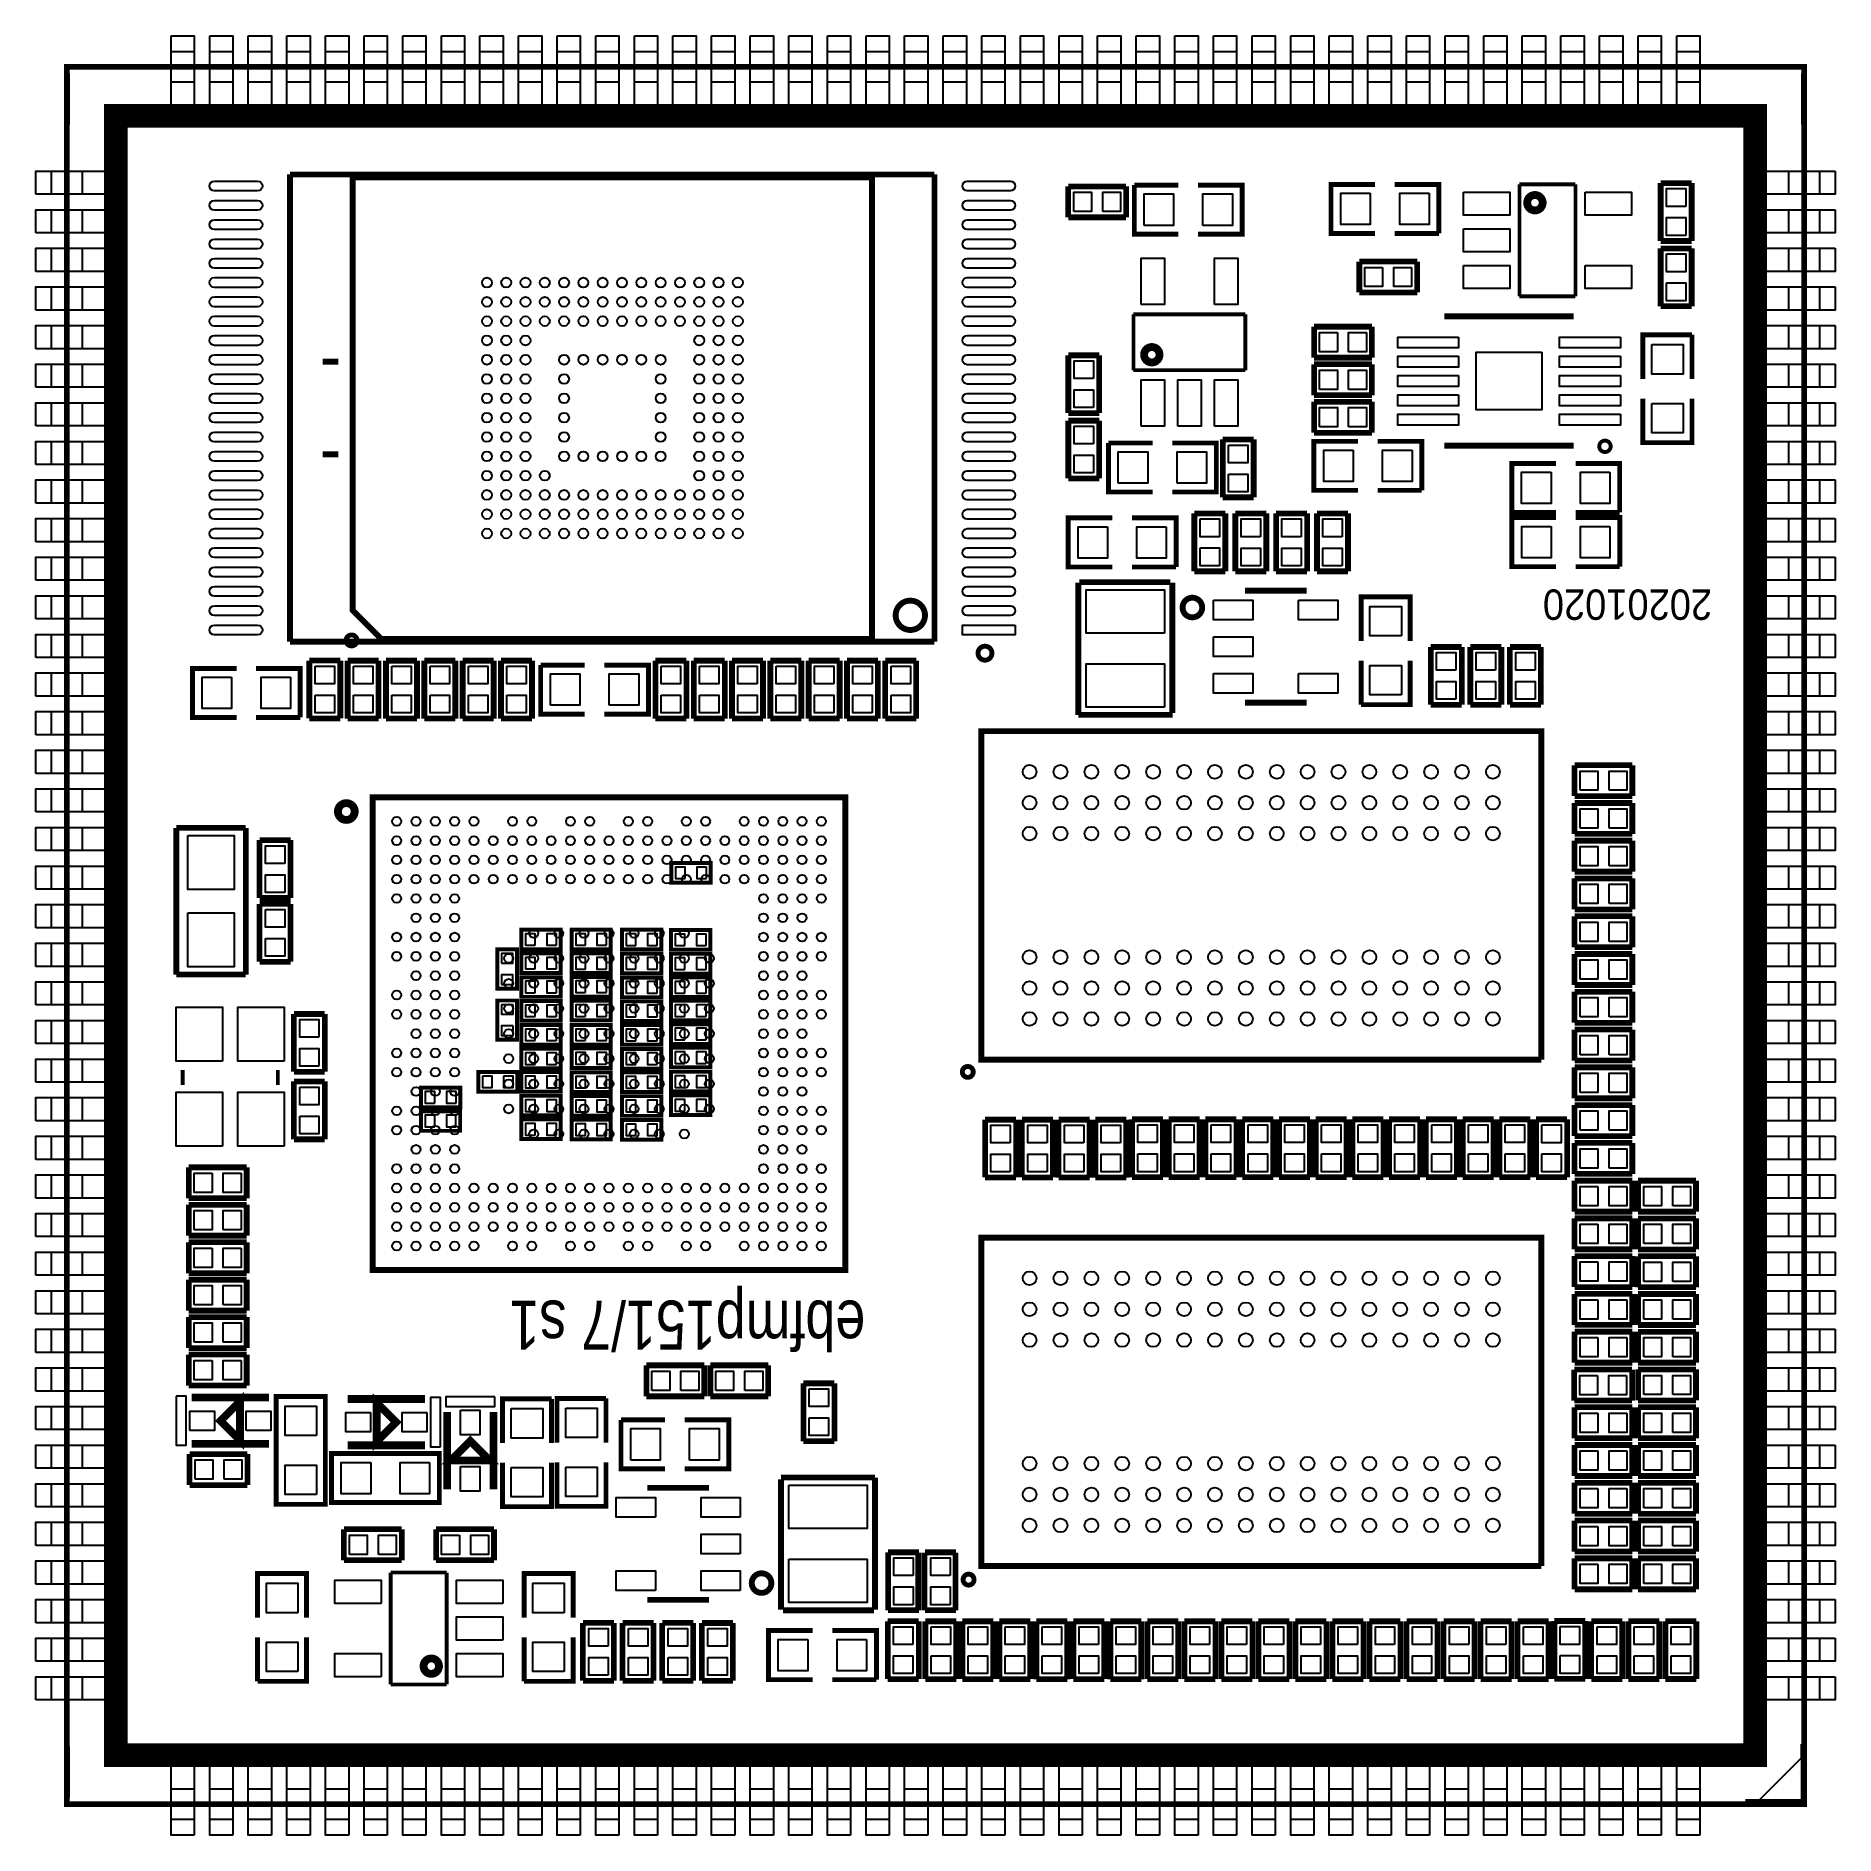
# Model space of a CAD drawing. Extents: x 0.3 to 46.9, y -3.3 to 43.3.
import ezdxf

# ---------------------------------------------------------------- set-up
doc = ezdxf.new("R2010")
doc.units = 0
for name, color, linetype in [('BOT', 69, 'CONTINUOUS'), ('OUTLINE', 254, 'CONTINUOUS'), ('SMT', 85, 'CONTINUOUS'), ('SSB', 23, 'CONTINUOUS'), ('SST', 85, 'CONTINUOUS'), ('TOP', 85, 'CONTINUOUS')]:
    doc.layers.add(name, color=color, linetype=linetype)

msp = doc.modelspace()

# ---------------------------------------------------------------- texts
at = {"layer": 'SST'}
for s, height, width, p in [('20201020', 0.7874, 0.935484, (43.709539, 28.922904)), ('ebfmp151/7 s1', 1.27, 0.82, (21.77349, 10.501732))]:
    msp.add_text(s, height=height, rotation=180, dxfattribs=dict(at, width=width)).set_placement(p)

# ---------------------------------------------------------------- linework, layer by layer
at = {"layer": 'BOT'}
for points in [[(3.794608, 43.258994), (4.394556, 43.258994), (4.394556, 41.258998), (3.794608, 41.258998)], [(4.794631, 43.258994), (5.394579, 43.258994), (5.394579, 41.258998), (4.794631, 41.258998)], [(5.794629, 43.258994), (6.394577, 43.258994), (6.394577, 41.258998), (5.794629, 41.258998)], [(6.794627, 43.258994), (7.394575, 43.258994), (7.394575, 41.258998), (6.794627, 41.258998)], [(7.794625, 43.258994), (8.394573, 43.258994), (8.394573, 41.258998), (7.794625, 41.258998)], [(8.794623, 43.258994), (9.394571, 43.258994), (9.394571, 41.258998), (8.794623, 41.258998)], [(9.794621, 43.258994), (10.394569, 43.258994), (10.394569, 41.258998), (9.794621, 41.258998)], [(10.794619, 43.258994), (11.394567, 43.258994), (11.394567, 41.258998), (10.794619, 41.258998)], [(11.794617, 43.258994), (12.394565, 43.258994), (12.394565, 41.258998), (11.794617, 41.258998)], [(12.794615, 43.258994), (13.394563, 43.258994), (13.394563, 41.258998), (12.794615, 41.258998)], [(13.794613, 43.258994), (14.394561, 43.258994), (14.394561, 41.258998), (13.794613, 41.258998)], [(14.794611, 43.258994), (15.394559, 43.258994), (15.394559, 41.258998), (14.794611, 41.258998)], [(15.794609, 43.258994), (16.394557, 43.258994), (16.394557, 41.258998), (15.794609, 41.258998)], [(16.794607, 43.258994), (17.394555, 43.258994), (17.394555, 41.258998), (16.794607, 41.258998)], [(17.79463, 43.258994), (18.394578, 43.258994), (18.394578, 41.258998), (17.79463, 41.258998)], [(18.794628, 43.258994), (19.394576, 43.258994), (19.394576, 41.258998), (18.794628, 41.258998)], [(19.794626, 43.258994), (20.394574, 43.258994), (20.394574, 41.258998), (19.794626, 41.258998)], [(20.794624, 43.258994), (21.394572, 43.258994), (21.394572, 41.258998), (20.794624, 41.258998)], [(21.794622, 43.258994), (22.39457, 43.258994), (22.39457, 41.258998), (21.794622, 41.258998)], [(22.79462, 43.258994), (23.394568, 43.258994), (23.394568, 41.258998), (22.79462, 41.258998)], [(23.794618, 43.258994), (24.394566, 43.258994), (24.394566, 41.258998), (23.794618, 41.258998)], [(24.794616, 43.258994), (25.394564, 43.258994), (25.394564, 41.258998), (24.794616, 41.258998)], [(25.794614, 43.258994), (26.394562, 43.258994), (26.394562, 41.258998), (25.794614, 41.258998)], [(26.794612, 43.258994), (27.39456, 43.258994), (27.39456, 41.258998), (26.794612, 41.258998)], [(27.79461, 43.258994), (28.394558, 43.258994), (28.394558, 41.258998), (27.79461, 41.258998)], [(28.794608, 43.258994), (29.394556, 43.258994), (29.394556, 41.258998), (28.794608, 41.258998)], [(29.794632, 43.258994), (30.39458, 43.258994), (30.39458, 41.258998), (29.794632, 41.258998)], [(30.79463, 43.258994), (31.394578, 43.258994), (31.394578, 41.258998), (30.79463, 41.258998)], [(31.794628, 43.258994), (32.394576, 43.258994), (32.394576, 41.258998), (31.794628, 41.258998)], [(32.794626, 43.258994), (33.394574, 43.258994), (33.394574, 41.258998), (32.794626, 41.258998)], [(33.794624, 43.258994), (34.394572, 43.258994), (34.394572, 41.258998), (33.794624, 41.258998)], [(34.794622, 43.258994), (35.39457, 43.258994), (35.39457, 41.258998), (34.794622, 41.258998)], [(35.79462, 43.258994), (36.394568, 43.258994), (36.394568, 41.258998), (35.79462, 41.258998)], [(36.794618, 43.258994), (37.394566, 43.258994), (37.394566, 41.258998), (36.794618, 41.258998)], [(37.794616, 43.258994), (38.394564, 43.258994), (38.394564, 41.258998), (37.794616, 41.258998)], [(38.794614, 43.258994), (39.394562, 43.258994), (39.394562, 41.258998), (38.794614, 41.258998)], [(39.794612, 43.258994), (40.39456, 43.258994), (40.39456, 41.258998), (39.794612, 41.258998)], [(40.79461, 43.258994), (41.394558, 43.258994), (41.394558, 41.258998), (40.79461, 41.258998)], [(41.794608, 43.258994), (42.394556, 43.258994), (42.394556, 41.258998), (41.794608, 41.258998)], [(42.794631, 43.258994), (43.394579, 43.258994), (43.394579, 41.258998), (42.794631, 41.258998)], [(0.294386, 39.158824), (0.294386, 39.758772), (2.294382, 39.758772), (2.294382, 39.158824)], [(46.894801, 39.758772), (46.894801, 39.158824), (44.894805, 39.158824), (44.894805, 39.758772)], [(0.294386, 38.158801), (0.294386, 38.758749), (2.294382, 38.758749), (2.294382, 38.158801)], [(46.894801, 38.758749), (46.894801, 38.158801), (44.894805, 38.158801), (44.894805, 38.758749)], [(0.294386, 37.158803), (0.294386, 37.758751), (2.294382, 37.758751), (2.294382, 37.158803)], [(46.894801, 37.758751), (46.894801, 37.158803), (44.894805, 37.158803), (44.894805, 37.758751)], [(0.294386, 36.158805), (0.294386, 36.758753), (2.294382, 36.758753), (2.294382, 36.158805)], [(46.894801, 36.758753), (46.894801, 36.158805), (44.894805, 36.158805), (44.894805, 36.758753)], [(0.294386, 35.158807), (0.294386, 35.758755), (2.294382, 35.758755), (2.294382, 35.158807)], [(46.894801, 35.758755), (46.894801, 35.158807), (44.894805, 35.158807), (44.894805, 35.758755)], [(0.294386, 34.158809), (0.294386, 34.758757), (2.294382, 34.758757), (2.294382, 34.158809)], [(46.894801, 34.758757), (46.894801, 34.158809), (44.894805, 34.158809), (44.894805, 34.758757)], [(0.294386, 33.158811), (0.294386, 33.758759), (2.294382, 33.758759), (2.294382, 33.158811)], [(46.894801, 33.758759), (46.894801, 33.158811), (44.894805, 33.158811), (44.894805, 33.758759)], [(0.294386, 32.158813), (0.294386, 32.758761), (2.294382, 32.758761), (2.294382, 32.158813)], [(46.894801, 32.758761), (46.894801, 32.158813), (44.894805, 32.158813), (44.894805, 32.758761)], [(0.294386, 31.158815), (0.294386, 31.758763), (2.294382, 31.758763), (2.294382, 31.158815)], [(46.894801, 31.758763), (46.894801, 31.158815), (44.894805, 31.158815), (44.894805, 31.758763)], [(0.294386, 30.158817), (0.294386, 30.758765), (2.294382, 30.758765), (2.294382, 30.158817)], [(46.894801, 30.758765), (46.894801, 30.158817), (44.894805, 30.158817), (44.894805, 30.758765)], [(0.294386, 29.158819), (0.294386, 29.758767), (2.294382, 29.758767), (2.294382, 29.158819)], [(46.894801, 29.758767), (46.894801, 29.158819), (44.894805, 29.158819), (44.894805, 29.758767)], [(0.294386, 28.158821), (0.294386, 28.758769), (2.294382, 28.758769), (2.294382, 28.158821)], [(46.894801, 28.758769), (46.894801, 28.158821), (44.894805, 28.158821), (44.894805, 28.758769)], [(0.294386, 27.158823), (0.294386, 27.758771), (2.294382, 27.758771), (2.294382, 27.158823)], [(46.894801, 27.758771), (46.894801, 27.158823), (44.894805, 27.158823), (44.894805, 27.758771)], [(0.294386, 26.158825), (0.294386, 26.758773), (2.294382, 26.758773), (2.294382, 26.158825)], [(46.894801, 26.758773), (46.894801, 26.158825), (44.894805, 26.158825), (44.894805, 26.758773)], [(0.294386, 25.158802), (0.294386, 25.75875), (2.294382, 25.75875), (2.294382, 25.158802)], [(46.894801, 25.75875), (46.894801, 25.158802), (44.894805, 25.158802), (44.894805, 25.75875)], [(0.294386, 24.158804), (0.294386, 24.758752), (2.294382, 24.758752), (2.294382, 24.158804)], [(46.894801, 24.758752), (46.894801, 24.158804), (44.894805, 24.158804), (44.894805, 24.758752)], [(0.294386, 23.158806), (0.294386, 23.758754), (2.294382, 23.758754), (2.294382, 23.158806)], [(46.894801, 23.758754), (46.894801, 23.158806), (44.894805, 23.158806), (44.894805, 23.758754)], [(0.294386, 22.158808), (0.294386, 22.758756), (2.294382, 22.758756), (2.294382, 22.158808)], [(46.894801, 22.758756), (46.894801, 22.158808), (44.894805, 22.158808), (44.894805, 22.758756)], [(0.294386, 21.15881), (0.294386, 21.758758), (2.294382, 21.758758), (2.294382, 21.15881)], [(17.112869, 21.43252), (17.112869, 21.732519), (16.862958, 21.732519), (16.862958, 21.43252)], [(17.663033, 21.43252), (17.663033, 21.732519), (17.413122, 21.732519), (17.413122, 21.43252)], [(46.894801, 21.758758), (46.894801, 21.15881), (44.894805, 21.15881), (44.894805, 21.758758)], [(0.294386, 20.158812), (0.294386, 20.75876), (2.294382, 20.75876), (2.294382, 20.158812)], [(46.894801, 20.75876), (46.894801, 20.158812), (44.894805, 20.158812), (44.894805, 20.75876)], [(0.294386, 19.158814), (0.294386, 19.758762), (2.294382, 19.758762), (2.294382, 19.158814)], [(13.226212, 19.704279), (13.226212, 20.004278), (12.976301, 20.004278), (12.976301, 19.704279)], [(13.776376, 19.704279), (13.776376, 20.004278), (13.526465, 20.004278), (13.526465, 19.704279)], [(14.525473, 19.706057), (14.525473, 20.006056), (14.275562, 20.006056), (14.275562, 19.706057)], [(15.075637, 19.706057), (15.075637, 20.006056), (14.825726, 20.006056), (14.825726, 19.706057)], [(15.833344, 19.702653), (15.833344, 20.002652), (15.583433, 20.002652), (15.583433, 19.702653)], [(16.383508, 19.702653), (16.383508, 20.002652), (16.133597, 20.002652), (16.133597, 19.702653)], [(17.101591, 19.695897), (17.101591, 19.995896), (16.851681, 19.995896), (16.851681, 19.695897)], [(17.651755, 19.695897), (17.651755, 19.995896), (17.401845, 19.995896), (17.401845, 19.695897)], [(46.894801, 19.758762), (46.894801, 19.158814), (44.894805, 19.158814), (44.894805, 19.758762)], [(12.349696, 19.241072), (12.649695, 19.241072), (12.649695, 19.490982), (12.349696, 19.490982)], [(13.226212, 19.091224), (13.226212, 19.391224), (12.976301, 19.391224), (12.976301, 19.091224)], [(13.776376, 19.091224), (13.776376, 19.391224), (13.526465, 19.391224), (13.526465, 19.091224)], [(14.525473, 19.089929), (14.525473, 19.389928), (14.275562, 19.389928), (14.275562, 19.089929)], [(15.075637, 19.089929), (15.075637, 19.389928), (14.825726, 19.389928), (14.825726, 19.089929)], [(15.833344, 19.085966), (15.833344, 19.385966), (15.583433, 19.385966), (15.583433, 19.085966)], [(16.383508, 19.085966), (16.383508, 19.385966), (16.133597, 19.385966), (16.133597, 19.085966)], [(17.101591, 19.07921), (17.101591, 19.379209), (16.851681, 19.379209), (16.851681, 19.07921)], [(17.651755, 19.07921), (17.651755, 19.379209), (17.401845, 19.379209), (17.401845, 19.07921)], [(0.294386, 18.158816), (0.294386, 18.758764), (2.294382, 18.758764), (2.294382, 18.158816)], [(12.349696, 18.690907), (12.649695, 18.690907), (12.649695, 18.940818), (12.349696, 18.940818)], [(13.226212, 18.473801), (13.226212, 18.7738), (12.976301, 18.7738), (12.976301, 18.473801)], [(13.776376, 18.473801), (13.776376, 18.7738), (13.526465, 18.7738), (13.526465, 18.473801)], [(14.525473, 18.481345), (14.525473, 18.781344), (14.275562, 18.781344), (14.275562, 18.481345)], [(15.075637, 18.481345), (15.075637, 18.781344), (14.825726, 18.781344), (14.825726, 18.481345)], [(15.833344, 18.465368), (15.833344, 18.765368), (15.583433, 18.765368), (15.583433, 18.465368)], [(16.383508, 18.465368), (16.383508, 18.765368), (16.133597, 18.765368), (16.133597, 18.465368)], [(17.101591, 18.469153), (17.101591, 18.769152), (16.851681, 18.769152), (16.851681, 18.469153)], [(17.651755, 18.469153), (17.651755, 18.769152), (17.401845, 18.769152), (17.401845, 18.469153)], [(46.894801, 18.758764), (46.894801, 18.158816), (44.894805, 18.158816), (44.894805, 18.758764)], [(0.294386, 17.158818), (0.294386, 17.758766), (2.294382, 17.758766), (2.294382, 17.158818)], [(12.650864, 18.166956), (12.350864, 18.166956), (12.350864, 17.917046), (12.650864, 17.917046)], [(13.226212, 17.856454), (13.226212, 18.156453), (12.976301, 18.156453), (12.976301, 17.856454)], [(13.776376, 17.856454), (13.776376, 18.156453), (13.526465, 18.156453), (13.526465, 17.856454)], [(14.525473, 17.863972), (14.525473, 18.163972), (14.275562, 18.163972), (14.275562, 17.863972)], [(15.075637, 17.863972), (15.075637, 18.163972), (14.825726, 18.163972), (14.825726, 17.863972)], [(15.833344, 17.850434), (15.833344, 18.150434), (15.583433, 18.150434), (15.583433, 17.850434)], [(16.383508, 17.850434), (16.383508, 18.150434), (16.133597, 18.150434), (16.133597, 17.850434)], [(17.101591, 17.863515), (17.101591, 18.163515), (16.851681, 18.163515), (16.851681, 17.863515)], [(17.651755, 17.863515), (17.651755, 18.163515), (17.401845, 18.163515), (17.401845, 17.863515)], [(46.894801, 17.758766), (46.894801, 17.158818), (44.894805, 17.158818), (44.894805, 17.758766)], [(12.650864, 17.616792), (12.350864, 17.616792), (12.350864, 17.366882), (12.650864, 17.366882)], [(13.226212, 17.235373), (13.226212, 17.535373), (12.976301, 17.535373), (12.976301, 17.235373)], [(13.776376, 17.235373), (13.776376, 17.535373), (13.526465, 17.535373), (13.526465, 17.235373)], [(14.525473, 17.23484), (14.525473, 17.534839), (14.275562, 17.534839), (14.275562, 17.23484)], [(15.075637, 17.23484), (15.075637, 17.534839), (14.825726, 17.534839), (14.825726, 17.23484)], [(15.833344, 17.234205), (15.833344, 17.534204), (15.583433, 17.534204), (15.583433, 17.234205)], [(16.383508, 17.234205), (16.383508, 17.534204), (16.133597, 17.534204), (16.133597, 17.234205)], [(17.101591, 17.255414), (17.101591, 17.555413), (16.851681, 17.555413), (16.851681, 17.255414)], [(17.651755, 17.255414), (17.651755, 17.555413), (17.401845, 17.555413), (17.401845, 17.255414)], [(13.226212, 16.620312), (13.226212, 16.920312), (12.976301, 16.920312), (12.976301, 16.620312)], [(13.776376, 16.620312), (13.776376, 16.920312), (13.526465, 16.920312), (13.526465, 16.620312)], [(14.525473, 16.627602), (14.525473, 16.927601), (14.275562, 16.927601), (14.275562, 16.627602)], [(15.075637, 16.627602), (15.075637, 16.927601), (14.825726, 16.927601), (14.825726, 16.627602)], [(15.833344, 16.618052), (15.833344, 16.918051), (15.583433, 16.918051), (15.583433, 16.618052)], [(16.383508, 16.618052), (16.383508, 16.918051), (16.133597, 16.918051), (16.133597, 16.618052)], [(17.101591, 16.646804), (17.101591, 16.946804), (16.851681, 16.946804), (16.851681, 16.646804)], [(17.651755, 16.646804), (17.651755, 16.946804), (17.401845, 16.946804), (17.401845, 16.646804)], [(0.294386, 16.15882), (0.294386, 16.758768), (2.294382, 16.758768), (2.294382, 16.15882)], [(11.857977, 16.319081), (11.857977, 16.019081), (12.107888, 16.019081), (12.107888, 16.319081)], [(12.408141, 16.319081), (12.408141, 16.019081), (12.658052, 16.019081), (12.658052, 16.319081)], [(13.226212, 16.016199), (13.226212, 16.316198), (12.976301, 16.316198), (12.976301, 16.016199)], [(13.776376, 16.016199), (13.776376, 16.316198), (13.526465, 16.316198), (13.526465, 16.016199)], [(17.101591, 16.023615), (17.101591, 16.323615), (16.851681, 16.323615), (16.851681, 16.023615)], [(17.651755, 16.023615), (17.651755, 16.323615), (17.401845, 16.323615), (17.401845, 16.023615)], [(46.894801, 16.758768), (46.894801, 16.15882), (44.894805, 16.15882), (44.894805, 16.758768)], [(10.628605, 15.61404), (10.628605, 15.91404), (10.378694, 15.91404), (10.378694, 15.61404)], [(11.178769, 15.61404), (11.178769, 15.91404), (10.928858, 15.91404), (10.928858, 15.61404)], [(14.525473, 16.009468), (14.525473, 16.309467), (14.275562, 16.309467), (14.275562, 16.009468)], [(15.075637, 16.009468), (15.075637, 16.309467), (14.825726, 16.309467), (14.825726, 16.009468)], [(15.833344, 16.00774), (15.833344, 16.30774), (15.583433, 16.30774), (15.583433, 16.00774)], [(16.383508, 16.00774), (16.383508, 16.30774), (16.133597, 16.30774), (16.133597, 16.00774)], [(0.294386, 15.158822), (0.294386, 15.75877), (2.294382, 15.75877), (2.294382, 15.158822)], [(13.226212, 15.402585), (13.226212, 15.702585), (12.976301, 15.702585), (12.976301, 15.402585)], [(13.776376, 15.402585), (13.776376, 15.702585), (13.526465, 15.702585), (13.526465, 15.402585)], [(14.525473, 15.395016), (14.525473, 15.695016), (14.275562, 15.695016), (14.275562, 15.395016)], [(15.075637, 15.395016), (15.075637, 15.695016), (14.825726, 15.695016), (14.825726, 15.395016)], [(15.833344, 15.392146), (15.833344, 15.692145), (15.583433, 15.692145), (15.583433, 15.392146)], [(16.383508, 15.392146), (16.383508, 15.692145), (16.133597, 15.692145), (16.133597, 15.392146)], [(17.101591, 15.411399), (17.101591, 15.711399), (16.851681, 15.711399), (16.851681, 15.411399)], [(17.651755, 15.411399), (17.651755, 15.711399), (17.401845, 15.711399), (17.401845, 15.411399)], [(46.894801, 15.75877), (46.894801, 15.158822), (44.894805, 15.158822), (44.894805, 15.75877)], [(10.623829, 15.002256), (10.623829, 15.302255), (10.373919, 15.302255), (10.373919, 15.002256)], [(11.173993, 15.002256), (11.173993, 15.302255), (10.924083, 15.302255), (10.924083, 15.002256)], [(13.226212, 14.790115), (13.226212, 15.090115), (12.976301, 15.090115), (12.976301, 14.790115)], [(13.776376, 14.790115), (13.776376, 15.090115), (13.526465, 15.090115), (13.526465, 14.790115)], [(14.525473, 14.781784), (14.525473, 15.081783), (14.275562, 15.081783), (14.275562, 14.781784)], [(15.075637, 14.781784), (15.075637, 15.081783), (14.825726, 15.081783), (14.825726, 14.781784)], [(15.583421, 15.076056), (15.583421, 14.776056), (15.833331, 14.776056), (15.833331, 15.076056)], [(16.133585, 15.076056), (16.133585, 14.776056), (16.383495, 14.776056), (16.383495, 15.076056)], [(0.294386, 14.158824), (0.294386, 14.758772), (2.294382, 14.758772), (2.294382, 14.158824)], [(46.894801, 14.758772), (46.894801, 14.158824), (44.894805, 14.158824), (44.894805, 14.758772)], [(0.294386, 13.1588), (0.294386, 13.758748), (2.294382, 13.758748), (2.294382, 13.1588)], [(46.894801, 13.758748), (46.894801, 13.1588), (44.894805, 13.1588), (44.894805, 13.758748)], [(0.294386, 12.158802), (0.294386, 12.75875), (2.294382, 12.75875), (2.294382, 12.158802)], [(46.894801, 12.75875), (46.894801, 12.158802), (44.894805, 12.158802), (44.894805, 12.75875)], [(0.294386, 11.158804), (0.294386, 11.758752), (2.294382, 11.758752), (2.294382, 11.158804)], [(46.894801, 11.758752), (46.894801, 11.158804), (44.894805, 11.158804), (44.894805, 11.758752)], [(0.294386, 10.158806), (0.294386, 10.758754), (2.294382, 10.758754), (2.294382, 10.158806)], [(46.894801, 10.758754), (46.894801, 10.158806), (44.894805, 10.158806), (44.894805, 10.758754)], [(0.294386, 9.158808), (0.294386, 9.758756), (2.294382, 9.758756), (2.294382, 9.158808)], [(46.894801, 9.758756), (46.894801, 9.158808), (44.894805, 9.158808), (44.894805, 9.758756)], [(0.294386, 8.15881), (0.294386, 8.758758), (2.294382, 8.758758), (2.294382, 8.15881)], [(46.894801, 8.758758), (46.894801, 8.15881), (44.894805, 8.15881), (44.894805, 8.758758)], [(0.294386, 7.158812), (0.294386, 7.75876), (2.294382, 7.75876), (2.294382, 7.158812)], [(46.894801, 7.75876), (46.894801, 7.158812), (44.894805, 7.158812), (44.894805, 7.75876)], [(0.294386, 6.158814), (0.294386, 6.758762), (2.294382, 6.758762), (2.294382, 6.158814)], [(46.894801, 6.758762), (46.894801, 6.158814), (44.894805, 6.158814), (44.894805, 6.758762)], [(0.294386, 5.158816), (0.294386, 5.758764), (2.294382, 5.758764), (2.294382, 5.158816)], [(46.894801, 5.758764), (46.894801, 5.158816), (44.894805, 5.158816), (44.894805, 5.758764)], [(0.294386, 4.158818), (0.294386, 4.758766), (2.294382, 4.758766), (2.294382, 4.158818)], [(46.894801, 4.758766), (46.894801, 4.158818), (44.894805, 4.158818), (44.894805, 4.758766)], [(0.294386, 3.15882), (0.294386, 3.758768), (2.294382, 3.758768), (2.294382, 3.15882)], [(46.894801, 3.758768), (46.894801, 3.15882), (44.894805, 3.15882), (44.894805, 3.758768)], [(0.294386, 2.158822), (0.294386, 2.75877), (2.294382, 2.75877), (2.294382, 2.158822)], [(46.894801, 2.75877), (46.894801, 2.158822), (44.894805, 2.158822), (44.894805, 2.75877)], [(0.294386, 1.158824), (0.294386, 1.758772), (2.294382, 1.758772), (2.294382, 1.158824)], [(46.894801, 1.758772), (46.894801, 1.158824), (44.894805, 1.158824), (44.894805, 1.758772)], [(0.294386, 0.158801), (0.294386, 0.758749), (2.294382, 0.758749), (2.294382, 0.158801)], [(46.894801, 0.758749), (46.894801, 0.158801), (44.894805, 0.158801), (44.894805, 0.758749)], [(4.394556, -3.341421), (3.794608, -3.341421), (3.794608, -1.341425), (4.394556, -1.341425)], [(5.394579, -3.341421), (4.794631, -3.341421), (4.794631, -1.341425), (5.394579, -1.341425)], [(6.394577, -3.341421), (5.794629, -3.341421), (5.794629, -1.341425), (6.394577, -1.341425)], [(7.394575, -3.341421), (6.794627, -3.341421), (6.794627, -1.341425), (7.394575, -1.341425)], [(8.394573, -3.341421), (7.794625, -3.341421), (7.794625, -1.341425), (8.394573, -1.341425)], [(9.394571, -3.341421), (8.794623, -3.341421), (8.794623, -1.341425), (9.394571, -1.341425)], [(10.394569, -3.341421), (9.794621, -3.341421), (9.794621, -1.341425), (10.394569, -1.341425)], [(11.394567, -3.341421), (10.794619, -3.341421), (10.794619, -1.341425), (11.394567, -1.341425)], [(12.394565, -3.341421), (11.794617, -3.341421), (11.794617, -1.341425), (12.394565, -1.341425)], [(13.394563, -3.341421), (12.794615, -3.341421), (12.794615, -1.341425), (13.394563, -1.341425)], [(14.394561, -3.341421), (13.794613, -3.341421), (13.794613, -1.341425), (14.394561, -1.341425)], [(15.394559, -3.341421), (14.794611, -3.341421), (14.794611, -1.341425), (15.394559, -1.341425)], [(16.394557, -3.341421), (15.794609, -3.341421), (15.794609, -1.341425), (16.394557, -1.341425)], [(17.394555, -3.341421), (16.794607, -3.341421), (16.794607, -1.341425), (17.394555, -1.341425)], [(18.394578, -3.341421), (17.79463, -3.341421), (17.79463, -1.341425), (18.394578, -1.341425)], [(19.394576, -3.341421), (18.794628, -3.341421), (18.794628, -1.341425), (19.394576, -1.341425)], [(20.394574, -3.341421), (19.794626, -3.341421), (19.794626, -1.341425), (20.394574, -1.341425)], [(21.394572, -3.341421), (20.794624, -3.341421), (20.794624, -1.341425), (21.394572, -1.341425)], [(22.39457, -3.341421), (21.794622, -3.341421), (21.794622, -1.341425), (22.39457, -1.341425)], [(23.394568, -3.341421), (22.79462, -3.341421), (22.79462, -1.341425), (23.394568, -1.341425)], [(24.394566, -3.341421), (23.794618, -3.341421), (23.794618, -1.341425), (24.394566, -1.341425)], [(25.394564, -3.341421), (24.794616, -3.341421), (24.794616, -1.341425), (25.394564, -1.341425)], [(26.394562, -3.341421), (25.794614, -3.341421), (25.794614, -1.341425), (26.394562, -1.341425)], [(27.39456, -3.341421), (26.794612, -3.341421), (26.794612, -1.341425), (27.39456, -1.341425)], [(28.394558, -3.341421), (27.79461, -3.341421), (27.79461, -1.341425), (28.394558, -1.341425)], [(29.394556, -3.341421), (28.794608, -3.341421), (28.794608, -1.341425), (29.394556, -1.341425)], [(30.39458, -3.341421), (29.794632, -3.341421), (29.794632, -1.341425), (30.39458, -1.341425)], [(31.394578, -3.341421), (30.79463, -3.341421), (30.79463, -1.341425), (31.394578, -1.341425)], [(32.394576, -3.341421), (31.794628, -3.341421), (31.794628, -1.341425), (32.394576, -1.341425)], [(33.394574, -3.341421), (32.794626, -3.341421), (32.794626, -1.341425), (33.394574, -1.341425)], [(34.394572, -3.341421), (33.794624, -3.341421), (33.794624, -1.341425), (34.394572, -1.341425)], [(35.39457, -3.341421), (34.794622, -3.341421), (34.794622, -1.341425), (35.39457, -1.341425)], [(36.394568, -3.341421), (35.79462, -3.341421), (35.79462, -1.341425), (36.394568, -1.341425)], [(37.394566, -3.341421), (36.794618, -3.341421), (36.794618, -1.341425), (37.394566, -1.341425)], [(38.394564, -3.341421), (37.794616, -3.341421), (37.794616, -1.341425), (38.394564, -1.341425)], [(39.394562, -3.341421), (38.794614, -3.341421), (38.794614, -1.341425), (39.394562, -1.341425)], [(40.39456, -3.341421), (39.794612, -3.341421), (39.794612, -1.341425), (40.39456, -1.341425)], [(41.394558, -3.341421), (40.79461, -3.341421), (40.79461, -1.341425), (41.394558, -1.341425)], [(42.394556, -3.341421), (41.794608, -3.341421), (41.794608, -1.341425), (42.394556, -1.341425)], [(43.394579, -3.341421), (42.794631, -3.341421), (42.794631, -1.341425), (43.394579, -1.341425)]]:
    msp.add_lwpolyline(points, close=True, dxfattribs=at)
at = {"layer": 'OUTLINE', "const_width": 0.1524}
msp.add_lwpolyline([(43.094605, 42.458894), (46.094701, 42.458894), (46.094701, -2.541321), (1.094486, -2.541321), (1.094486, 42.458894), (43.094605, 42.458894)], dxfattribs=at)
at = {"layer": 'OUTLINE'}
msp.add_lwpolyline([(1.094486, 42.458894), (1.094486, -2.541321), (46.094701, -2.541321), (46.094701, 42.458894), (43.094605, 42.458894)], close=True, dxfattribs=at)
at = {"layer": 'SMT', "const_width": 0.6096}
msp.add_lwpolyline([(2.364486, 0.310718), (2.364486, 41.188894), (44.824701, 41.188894), (44.824701, -1.271321), (2.364486, -1.271321), (2.364486, 0.310718)], dxfattribs=at)
at = {"layer": 'SSB', "const_width": 0.1016}
for points in [[(17.770983, 21.328532), (16.754983, 21.328532), (16.754983, 21.836532), (17.770983, 21.836532), (17.770983, 21.328532)], [(13.884326, 19.600291), (12.868326, 19.600291), (12.868326, 20.108291), (13.884326, 20.108291), (13.884326, 19.600291)], [(15.183587, 19.602069), (14.167587, 19.602069), (14.167587, 20.110069), (15.183587, 20.110069), (15.183587, 19.602069)], [(16.491458, 19.598665), (15.475458, 19.598665), (15.475458, 20.106665), (16.491458, 20.106665), (16.491458, 19.598665)], [(17.759705, 19.591909), (16.743705, 19.591909), (16.743705, 20.099909), (17.759705, 20.099909), (17.759705, 19.591909)], [(12.245696, 18.582945), (12.245696, 19.598945), (12.753696, 19.598945), (12.753696, 18.582945), (12.245696, 18.582945)], [(13.884326, 18.987237), (12.868326, 18.987237), (12.868326, 19.495237), (13.884326, 19.495237), (13.884326, 18.987237)], [(15.183587, 18.985941), (14.167587, 18.985941), (14.167587, 19.493941), (15.183587, 19.493941), (15.183587, 18.985941)], [(16.491458, 18.981979), (15.475458, 18.981979), (15.475458, 19.489979), (16.491458, 19.489979), (16.491458, 18.981979)], [(17.759705, 18.975222), (16.743705, 18.975222), (16.743705, 19.483222), (17.759705, 19.483222), (17.759705, 18.975222)], [(13.884326, 18.369813), (12.868326, 18.369813), (12.868326, 18.877813), (13.884326, 18.877813), (13.884326, 18.369813)], [(15.183587, 18.377357), (14.167587, 18.377357), (14.167587, 18.885357), (15.183587, 18.885357), (15.183587, 18.377357)], [(16.491458, 18.361381), (15.475458, 18.361381), (15.475458, 18.869381), (16.491458, 18.869381), (16.491458, 18.361381)], [(17.759705, 18.365165), (16.743705, 18.365165), (16.743705, 18.873165), (17.759705, 18.873165), (17.759705, 18.365165)], [(12.754864, 18.274919), (12.754864, 17.258919), (12.246864, 17.258919), (12.246864, 18.274919), (12.754864, 18.274919)], [(13.884326, 17.752466), (12.868326, 17.752466), (12.868326, 18.260466), (13.884326, 18.260466), (13.884326, 17.752466)], [(15.183587, 17.759985), (14.167587, 17.759985), (14.167587, 18.267985), (15.183587, 18.267985), (15.183587, 17.759985)], [(16.491458, 17.746447), (15.475458, 17.746447), (15.475458, 18.254447), (16.491458, 18.254447), (16.491458, 17.746447)], [(17.759705, 17.759528), (16.743705, 17.759528), (16.743705, 18.267528), (17.759705, 18.267528), (17.759705, 17.759528)], [(17.759705, 17.151426), (16.743705, 17.151426), (16.743705, 17.659426), (17.759705, 17.659426), (17.759705, 17.151426)], [(13.884326, 17.131386), (12.868326, 17.131386), (12.868326, 17.639386), (13.884326, 17.639386), (13.884326, 17.131386)], [(15.183587, 17.130852), (14.167587, 17.130852), (14.167587, 17.638852), (15.183587, 17.638852), (15.183587, 17.130852)], [(16.491458, 17.130217), (15.475458, 17.130217), (15.475458, 17.638217), (16.491458, 17.638217), (16.491458, 17.130217)], [(13.884326, 16.516325), (12.868326, 16.516325), (12.868326, 17.024325), (13.884326, 17.024325), (13.884326, 16.516325)], [(15.183587, 16.523614), (14.167587, 16.523614), (14.167587, 17.031614), (15.183587, 17.031614), (15.183587, 16.523614)], [(16.491458, 16.514064), (15.475458, 16.514064), (15.475458, 17.022064), (16.491458, 17.022064), (16.491458, 16.514064)], [(17.759705, 16.542817), (16.743705, 16.542817), (16.743705, 17.050817), (17.759705, 17.050817), (17.759705, 16.542817)], [(11.750015, 16.423081), (12.766015, 16.423081), (12.766015, 15.915081), (11.750015, 15.915081), (11.750015, 16.423081)], [(13.884326, 15.912211), (12.868326, 15.912211), (12.868326, 16.420211), (13.884326, 16.420211), (13.884326, 15.912211)], [(15.183587, 15.90548), (14.167587, 15.90548), (14.167587, 16.41348), (15.183587, 16.41348), (15.183587, 15.90548)], [(16.491458, 15.903753), (15.475458, 15.903753), (15.475458, 16.411753), (16.491458, 16.411753), (16.491458, 15.903753)], [(17.759705, 15.919628), (16.743705, 15.919628), (16.743705, 16.427628), (17.759705, 16.427628), (17.759705, 15.919628)], [(11.286719, 15.510053), (10.270719, 15.510053), (10.270719, 16.018053), (11.286719, 16.018053), (11.286719, 15.510053)], [(13.884326, 15.298598), (12.868326, 15.298598), (12.868326, 15.806598), (13.884326, 15.806598), (13.884326, 15.298598)], [(15.183587, 15.291029), (14.167587, 15.291029), (14.167587, 15.799029), (15.183587, 15.799029), (15.183587, 15.291029)], [(16.491458, 15.288158), (15.475458, 15.288158), (15.475458, 15.796158), (16.491458, 15.796158), (16.491458, 15.288158)], [(17.759705, 15.307412), (16.743705, 15.307412), (16.743705, 15.815412), (17.759705, 15.815412), (17.759705, 15.307412)], [(11.281943, 14.898268), (10.265943, 14.898268), (10.265943, 15.406268), (11.281943, 15.406268), (11.281943, 14.898268)], [(13.884326, 14.686128), (12.868326, 14.686128), (12.868326, 15.194128), (13.884326, 15.194128), (13.884326, 14.686128)], [(15.183587, 14.677796), (14.167587, 14.677796), (14.167587, 15.185796), (15.183587, 15.185796), (15.183587, 14.677796)], [(15.475458, 15.180056), (16.491458, 15.180056), (16.491458, 14.672056), (15.475458, 14.672056), (15.475458, 15.180056)]]:
    msp.add_lwpolyline(points, dxfattribs=at)
at = {"layer": 'SST'}
for points, const_width in [([(1.099591, 40.958795), (1.094486, 42.458894)], 0.1524), ([(2.59969, 42.458894), (1.094486, 42.458894)], 0.1524), ([(44.589497, 42.458894), (46.094701, 42.458894)], 0.1524), ([(46.089595, 40.958795), (46.094701, 42.458894)], 0.1524), ([(6.875526, 39.672133), (6.875526, 27.571522)], 0.1524), ([(23.568431, 39.672133), (6.875526, 39.672133)], 0.1524), ([(8.496833, 39.599718), (21.952229, 39.599718), (21.952229, 27.643938), (9.235923, 27.643938), (8.496833, 28.383332), (8.496833, 39.599718)], 0.1524), ([(23.568431, 27.571522), (23.568431, 39.672133)], 0.1524), ([(27.033652, 38.56007), (27.033652, 39.362659)], 0.149911), ([(27.033652, 39.362659), (28.532252, 39.362659)], 0.149911), ([(28.532252, 39.362659), (28.532252, 38.56007)], 0.149911), ([(29.888561, 38.12479), (28.745561, 38.12479), (28.745561, 39.39479)], 0.127), ([(28.745561, 39.39479), (29.888561, 39.39479)], 0.127), ([(30.396561, 39.39479), (31.539561, 39.39479), (31.539561, 38.12479), (30.396561, 38.12479)], 0.127), ([(34.983191, 38.143637), (33.840191, 38.143637), (33.840191, 39.413637), (34.983191, 39.413637)], 0.127), ([(35.491191, 39.413637), (36.634191, 39.413637), (36.634191, 38.143637)], 0.127), ([(38.721767, 39.414755), (39.921688, 39.414755)], 0.1016), ([(38.721767, 36.514557), (38.721767, 39.414755)], 0.1016), ([(39.921688, 39.414755), (40.171573, 39.414755)], 0.1016), ([(40.171573, 39.414755), (40.171573, 36.514557)], 0.1016), ([(42.378198, 39.448054), (43.180813, 39.448054)], 0.149911), ([(42.378198, 37.949454), (42.378198, 39.448054)], 0.149911), ([(43.180813, 39.448054), (43.180813, 37.949454)], 0.149911), ([(28.532252, 38.56007), (27.033652, 38.56007)], 0.149911), ([(36.634191, 38.143637), (35.491191, 38.143637)], 0.127), ([(43.180813, 37.949454), (42.378198, 37.949454)], 0.149911), ([(42.378198, 37.75644), (43.180813, 37.75644)], 0.149911), ([(42.378198, 36.25784), (42.378198, 37.75644)], 0.149911), ([(43.180813, 37.75644), (43.180813, 36.25784)], 0.149911), ([(34.572677, 37.417273), (36.071277, 37.417273)], 0.149911), ([(34.572677, 36.614684), (34.572677, 37.417273)], 0.149911), ([(36.071277, 37.417273), (36.071277, 36.614684)], 0.149911), ([(36.071277, 36.614684), (34.572677, 36.614684)], 0.149911), ([(39.921688, 36.514557), (38.721767, 36.514557)], 0.1016), ([(40.171573, 36.514557), (39.921688, 36.514557)], 0.1016), ([(28.723031, 36.051846), (31.623229, 36.051846)], 0.1016), ([(28.723031, 35.801935), (28.723031, 36.051846)], 0.1016), ([(31.623229, 36.051846), (31.623229, 35.801935)], 0.1016), ([(40.12913, 35.997794), (36.77633, 35.997794)], 0.1524), ([(43.180813, 36.25784), (42.378198, 36.25784)], 0.149911), ([(28.723031, 34.602039), (28.723031, 35.801935)], 0.1016), ([(31.623229, 35.801935), (31.623229, 34.602039)], 0.1016), ([(33.400873, 35.728224), (34.899473, 35.728224)], 0.149911), ([(33.400873, 34.925737), (33.400873, 35.728224)], 0.149911), ([(34.899473, 35.728224), (34.899473, 34.925737)], 0.149911), ([(41.919398, 34.37575), (41.919398, 35.51875), (43.189398, 35.51875)], 0.127), ([(43.189398, 35.51875), (43.189398, 34.37575)], 0.127), ([(27.034084, 34.987535), (27.836673, 34.987535)], 0.149911), ([(27.034084, 33.488935), (27.034084, 34.987535)], 0.149911), ([(27.836673, 34.987535), (27.836673, 33.488935)], 0.149911), ([(34.899473, 34.925737), (33.400873, 34.925737)], 0.149911), ([(8.124444, 34.821724), (7.724419, 34.821724)], 0.1524), ([(31.623229, 34.602039), (28.723031, 34.602039)], 0.1016), ([(33.400873, 33.953425), (33.400873, 34.756014)], 0.149911), ([(33.400873, 34.756014), (34.899473, 34.756014)], 0.149911), ([(34.899473, 34.756014), (34.899473, 33.953425)], 0.149911), ([(34.899473, 33.953425), (33.400873, 33.953425)], 0.149911), ([(27.836673, 33.488935), (27.034084, 33.488935)], 0.149911), ([(33.400873, 32.981113), (33.400873, 33.783702)], 0.149911), ([(33.400873, 33.783702), (34.899473, 33.783702)], 0.149911), ([(34.899473, 33.783702), (34.899473, 32.981113)], 0.149911), ([(43.189398, 33.86775), (43.189398, 32.72475), (41.919398, 32.72475), (41.919398, 33.86775)], 0.127), ([(27.034084, 33.295844), (27.836673, 33.295844)], 0.149911), ([(27.034084, 31.797244), (27.034084, 33.295844)], 0.149911), ([(27.836673, 33.295844), (27.836673, 31.797244)], 0.149911), ([(29.21828, 31.446699), (28.07528, 31.446699), (28.07528, 32.716699)], 0.127), ([(28.07528, 32.716699), (29.21828, 32.716699)], 0.127), ([(29.72628, 32.716699), (30.86928, 32.716699), (30.86928, 31.446699), (29.72628, 31.446699)], 0.127), ([(31.034939, 32.807097), (31.837427, 32.807097)], 0.149911), ([(31.034939, 31.308497), (31.034939, 32.807097)], 0.149911), ([(31.837427, 32.807097), (31.837427, 31.308497)], 0.149911), ([(34.899473, 32.981113), (33.400873, 32.981113)], 0.149911), ([(34.540546, 31.488913), (33.397546, 31.488913), (33.397546, 32.758913), (34.540546, 32.758913)], 0.127), ([(35.048546, 32.758913), (36.191546, 32.758913), (36.191546, 31.488913)], 0.127), ([(36.77633, 32.644994), (40.12913, 32.644994)], 0.1524), ([(8.124444, 32.421932), (7.724419, 32.421932)], 0.1524), ([(39.666037, 30.916372), (38.523037, 30.916372), (38.523037, 32.186372), (39.666037, 32.186372)], 0.127), ([(40.174037, 32.186372), (41.317037, 32.186372), (41.317037, 30.916372)], 0.127), ([(27.836673, 31.797244), (27.034084, 31.797244)], 0.149911), ([(31.837427, 31.308497), (31.034939, 31.308497)], 0.149911), ([(36.191546, 31.488913), (35.048546, 31.488913)], 0.127), ([(28.176499, 29.504894), (27.033499, 29.504894), (27.033499, 30.774894), (28.176499, 30.774894)], 0.127), ([(28.684499, 30.774894), (29.827499, 30.774894), (29.827499, 29.504894)], 0.127), ([(30.299457, 30.891912), (31.102148, 30.891912)], 0.149911), ([(30.299457, 29.393312), (30.299457, 30.891912)], 0.149911), ([(31.102148, 30.891912), (31.102148, 29.393312)], 0.149911), ([(31.360186, 30.891277), (32.162775, 30.891277)], 0.149911), ([(31.360186, 29.392677), (31.360186, 30.891277)], 0.149911), ([(32.162775, 30.891277), (32.162775, 29.392677)], 0.149911), ([(32.418528, 30.891277), (33.221143, 30.891277)], 0.149911), ([(32.418528, 29.392677), (32.418528, 30.891277)], 0.149911), ([(33.221143, 30.891277), (33.221143, 29.392677)], 0.149911), ([(33.476971, 30.891277), (34.279484, 30.891277)], 0.149911), ([(33.476971, 29.392677), (33.476971, 30.891277)], 0.149911), ([(34.279484, 30.891277), (34.279484, 29.392677)], 0.149911), ([(39.667104, 29.513251), (38.524104, 29.513251), (38.524104, 30.783251), (39.667104, 30.783251)], 0.127), ([(41.317037, 30.916372), (40.174037, 30.916372)], 0.127), ([(40.175104, 30.783251), (41.318104, 30.783251), (41.318104, 29.513251)], 0.127), ([(29.827499, 29.504894), (28.684499, 29.504894)], 0.127), ([(31.102148, 29.393312), (30.299457, 29.393312)], 0.149911), ([(32.162775, 29.392677), (31.360186, 29.392677)], 0.149911), ([(33.221143, 29.392677), (32.418528, 29.392677)], 0.149911), ([(34.279484, 29.392677), (33.476971, 29.392677)], 0.149911), ([(41.318104, 29.513251), (40.175104, 29.513251)], 0.127), ([(27.294154, 25.673279), (27.294154, 29.096487)], 0.1524), ([(29.681246, 29.111194), (27.318335, 29.111194)], 0.1524), ([(29.728541, 29.096487), (29.728541, 25.723393)], 0.1524), ([(33.207706, 28.888614), (31.607506, 28.888614)], 0.1524), ([(34.620225, 27.589836), (34.620225, 28.732836), (35.890225, 28.732836), (35.890225, 27.589836)], 0.127), ([(6.875526, 27.571522), (23.568431, 27.571522)], 0.1524), ([(36.423143, 27.432457), (37.225656, 27.432457)], 0.149911), ([(36.423143, 25.933857), (36.423143, 27.432457)], 0.149911), ([(37.225656, 27.432457), (37.225656, 25.933857)], 0.149911), ([(37.448033, 27.432457), (38.250622, 27.432457)], 0.149911), ([(37.448033, 25.933857), (37.448033, 27.432457)], 0.149911), ([(38.250622, 27.432457), (38.250622, 25.933857)], 0.149911), ([(38.472999, 27.432457), (39.275588, 27.432457)], 0.149911), ([(38.472999, 25.933857), (38.472999, 27.432457)], 0.149911), ([(39.275588, 27.432457), (39.275588, 25.933857)], 0.149911), ([(7.375271, 27.080845), (8.17786, 27.080845)], 0.149911), ([(7.375271, 25.582245), (7.375271, 27.080845)], 0.149911), ([(8.17786, 27.080845), (8.17786, 25.582245)], 0.149911), ([(8.36676, 27.077695), (9.169349, 27.077695)], 0.149911), ([(8.36676, 25.579095), (8.36676, 27.077695)], 0.149911), ([(9.169349, 27.077695), (9.169349, 25.579095)], 0.149911), ([(9.360179, 27.077695), (10.162769, 27.077695)], 0.149911), ([(9.360179, 25.579095), (9.360179, 27.077695)], 0.149911), ([(10.162769, 27.077695), (10.162769, 25.579095)], 0.149911), ([(10.353599, 27.077695), (11.156188, 27.077695)], 0.149911), ([(10.353599, 25.579095), (10.353599, 27.077695)], 0.149911), ([(11.156188, 27.077695), (11.156188, 25.579095)], 0.149911), ([(11.347018, 27.077695), (12.149607, 27.077695)], 0.149911), ([(11.347018, 25.579095), (11.347018, 27.077695)], 0.149911), ([(12.149607, 27.077695), (12.149607, 25.579095)], 0.149911), ([(12.340438, 27.077695), (13.143027, 27.077695)], 0.149911), ([(12.340438, 25.579095), (12.340438, 27.077695)], 0.149911), ([(13.143027, 27.077695), (13.143027, 25.579095)], 0.149911), ([(16.340938, 27.077695), (17.143527, 27.077695)], 0.149911), ([(16.340938, 25.579095), (16.340938, 27.077695)], 0.149911), ([(17.143527, 27.077695), (17.143527, 25.579095)], 0.149911), ([(17.332884, 27.077695), (18.135473, 27.077695)], 0.149911), ([(17.332884, 25.579095), (17.332884, 27.077695)], 0.149911), ([(18.135473, 27.077695), (18.135473, 25.579095)], 0.149911), ([(18.32483, 27.07767), (19.127419, 27.07767)], 0.149911), ([(18.32483, 25.57907), (18.32483, 27.07767)], 0.149911), ([(19.127419, 27.07767), (19.127419, 25.57907)], 0.149911), ([(19.316776, 27.077492), (20.119365, 27.077492)], 0.149911), ([(19.316776, 25.578892), (19.316776, 27.077492)], 0.149911), ([(20.119365, 27.077492), (20.119365, 25.578892)], 0.149911), ([(20.308722, 27.077441), (21.111312, 27.077441)], 0.149911), ([(20.308722, 25.578841), (20.308722, 27.077441)], 0.149911), ([(21.111312, 27.077441), (21.111312, 25.578841)], 0.149911), ([(21.300669, 27.077695), (22.103258, 27.077695)], 0.149911), ([(21.300669, 25.579095), (21.300669, 27.077695)], 0.149911), ([(22.103258, 27.077695), (22.103258, 25.579095)], 0.149911), ([(22.292615, 27.077594), (23.095204, 27.077594)], 0.149911), ([(22.292615, 25.578994), (22.292615, 27.077594)], 0.149911), ([(23.095204, 27.077594), (23.095204, 25.578994)], 0.149911), ([(35.890225, 27.081836), (35.890225, 25.938836), (34.620225, 25.938836)], 0.127), ([(34.620225, 25.938836), (34.620225, 27.081836)], 0.127), ([(5.489626, 25.605892), (4.346626, 25.605892), (4.346626, 26.875892), (5.489626, 26.875892)], 0.127), ([(5.997626, 26.875892), (7.140626, 26.875892), (7.140626, 25.605892)], 0.127), ([(14.51008, 25.693395), (13.36708, 25.693395), (13.36708, 26.963395)], 0.127), ([(13.36708, 26.963395), (14.51008, 26.963395)], 0.127), ([(15.01808, 26.963395), (16.16108, 26.963395), (16.16108, 25.693395), (15.01808, 25.693395)], 0.127), ([(7.140626, 25.605892), (5.997626, 25.605892)], 0.127), ([(8.17786, 25.582245), (7.375271, 25.582245)], 0.149911), ([(9.169349, 25.579095), (8.36676, 25.579095)], 0.149911), ([(10.162769, 25.579095), (9.360179, 25.579095)], 0.149911), ([(11.156188, 25.579095), (10.353599, 25.579095)], 0.149911), ([(12.149607, 25.579095), (11.347018, 25.579095)], 0.149911), ([(13.143027, 25.579095), (12.340438, 25.579095)], 0.149911), ([(17.143527, 25.579095), (16.340938, 25.579095)], 0.149911), ([(18.135473, 25.579095), (17.332884, 25.579095)], 0.149911), ([(19.127419, 25.57907), (18.32483, 25.57907)], 0.149911), ([(20.119365, 25.578892), (19.316776, 25.578892)], 0.149911), ([(21.111312, 25.578841), (20.308722, 25.578841)], 0.149911), ([(22.103258, 25.579095), (21.300669, 25.579095)], 0.149911), ([(23.095204, 25.578994), (22.292615, 25.578994)], 0.149911), ([(29.734332, 25.673583), (27.291335, 25.673583)], 0.1524), ([(31.607506, 25.988416), (33.207706, 25.988416)], 0.1524), ([(37.225656, 25.933857), (36.423143, 25.933857)], 0.149911), ([(38.250622, 25.933857), (37.448033, 25.933857)], 0.149911), ([(39.275588, 25.933857), (38.472999, 25.933857)], 0.149911), ([(39.285494, 16.745153), (39.285494, 25.250546), (24.780113, 25.250546), (24.780113, 17.744846)], 0.1524), ([(40.147316, 23.568127), (40.147316, 24.370716)], 0.149911), ([(40.147316, 24.370716), (41.645916, 24.370716)], 0.149911), ([(41.645916, 24.370716), (41.645916, 23.568127)], 0.149911), ([(9.017102, 11.295786), (21.259902, 11.295786), (21.259902, 23.538586), (9.017102, 23.538586), (9.017102, 11.295786)], 0.1524), ([(41.645916, 23.568127), (40.147316, 23.568127)], 0.149911), ([(40.147316, 22.58982), (40.147316, 23.392435)], 0.149911), ([(40.147316, 23.392435), (41.645916, 23.392435)], 0.149911), ([(41.645916, 23.392435), (41.645916, 22.58982)], 0.149911), ([(3.929888, 22.746081), (5.728284, 22.746081)], 0.149911), ([(3.929888, 18.946292), (3.929888, 22.746081)], 0.149911), ([(5.728284, 22.746081), (5.728284, 18.946292)], 0.149911), ([(6.085916, 22.428302), (6.888505, 22.428302)], 0.149911), ([(6.085916, 20.929702), (6.085916, 22.428302)], 0.149911), ([(6.888505, 22.428302), (6.888505, 20.929702)], 0.149911), ([(41.645916, 22.58982), (40.147316, 22.58982)], 0.149911), ([(40.147418, 21.611412), (40.147418, 22.414103)], 0.149911), ([(40.147418, 22.414103), (41.646018, 22.414103)], 0.149911), ([(41.646018, 22.414103), (41.646018, 21.611412)], 0.149911), ([(40.147316, 20.633207), (40.147316, 21.43572)], 0.149911), ([(40.147316, 21.43572), (41.645916, 21.43572)], 0.149911), ([(41.646018, 21.611412), (40.147418, 21.611412)], 0.149911), ([(41.645916, 21.43572), (41.645916, 20.633207)], 0.149911), ([(6.888505, 20.929702), (6.085916, 20.929702)], 0.149911), ([(6.085916, 20.777302), (6.888505, 20.777302)], 0.149911), ([(6.085916, 19.278702), (6.085916, 20.777302)], 0.149911), ([(6.888505, 20.777302), (6.888505, 19.278702)], 0.149911), ([(41.645916, 20.633207), (40.147316, 20.633207)], 0.149911), ([(40.147316, 19.654901), (40.147316, 20.45749)], 0.149911), ([(40.147316, 20.45749), (41.645916, 20.45749)], 0.149911), ([(41.645916, 20.45749), (41.645916, 19.654901)], 0.149911), ([(41.645916, 19.654901), (40.147316, 19.654901)], 0.149911), ([(6.888505, 19.278702), (6.085916, 19.278702)], 0.149911), ([(40.147316, 18.676595), (40.147316, 19.479184)], 0.149911), ([(40.147316, 19.479184), (41.645916, 19.479184)], 0.149911), ([(41.645916, 19.479184), (41.645916, 18.676595)], 0.149911), ([(5.728284, 18.946292), (3.929888, 18.946292)], 0.149911), ([(41.645916, 18.676595), (40.147316, 18.676595)], 0.149911), ([(40.147367, 17.698364), (40.147367, 18.500877)], 0.149911), ([(40.147367, 18.500877), (41.645967, 18.500877)], 0.149911), ([(41.645967, 18.500877), (41.645967, 17.698364)], 0.149911), ([(6.97357, 17.926431), (7.776159, 17.926431)], 0.149911), ([(6.97357, 16.427831), (6.97357, 17.926431)], 0.149911), ([(7.776159, 17.926431), (7.776159, 16.427831)], 0.149911), ([(24.780113, 17.744846), (24.780113, 16.745153), (25.779806, 16.745153)], 0.1524), ([(41.645967, 17.698364), (40.147367, 17.698364)], 0.149911), ([(40.147367, 16.71988), (40.147367, 17.522571)], 0.149911), ([(40.147367, 17.522571), (41.645967, 17.522571)], 0.149911), ([(41.645967, 17.522571), (41.645967, 16.71988)], 0.149911), ([(25.779806, 16.745153), (39.285799, 16.745153)], 0.1524), ([(41.645967, 16.71988), (40.147367, 16.71988)], 0.149911), ([(4.093159, 16.08963), (4.093159, 16.47063)], 0.100101), ([(6.557543, 16.08963), (6.557543, 16.47063)], 0.100101), ([(7.776159, 16.427831), (6.97357, 16.427831)], 0.149911), ([(40.147215, 15.741675), (40.147215, 16.544265)], 0.149911), ([(40.147215, 16.544265), (41.645815, 16.544265)], 0.149911), ([(41.645815, 16.544265), (41.645815, 15.741675)], 0.149911), ([(6.97357, 16.177362), (7.776159, 16.177362)], 0.149911), ([(6.97357, 14.678762), (6.97357, 16.177362)], 0.149911), ([(7.776159, 16.177362), (7.776159, 14.678762)], 0.149911), ([(41.645815, 15.741675), (40.147215, 15.741675)], 0.149911), ([(40.147316, 14.763369), (40.147316, 15.565958)], 0.149911), ([(40.147316, 15.565958), (41.645916, 15.565958)], 0.149911), ([(41.645916, 15.565958), (41.645916, 14.763369)], 0.149911), ([(24.880164, 15.188895), (25.682677, 15.188895)], 0.149911), ([(24.880164, 13.690295), (24.880164, 15.188895)], 0.149911), ([(25.682677, 15.188895), (25.682677, 13.690295)], 0.149911), ([(25.831698, 15.188946), (26.634288, 15.188946)], 0.149911), ([(25.831698, 13.690346), (25.831698, 15.188946)], 0.149911), ([(26.634288, 15.188946), (26.634288, 13.690346)], 0.149911), ([(26.783309, 15.188794), (27.585899, 15.188794)], 0.149911), ([(26.783309, 13.690194), (26.783309, 15.188794)], 0.149911), ([(27.585899, 15.188794), (27.585899, 13.690194)], 0.149911), ([(27.73492, 15.18887), (28.53751, 15.18887)], 0.149911), ([(27.73492, 13.69027), (27.73492, 15.18887)], 0.149911), ([(28.53751, 15.18887), (28.53751, 13.69027)], 0.149911), ([(28.684398, 15.196083), (29.487012, 15.196083)], 0.149911), ([(28.684398, 13.697483), (28.684398, 15.196083)], 0.149911), ([(29.487012, 15.196083), (29.487012, 13.697483)], 0.149911), ([(29.636034, 15.196058), (30.438649, 15.196058)], 0.149911), ([(29.636034, 13.697458), (29.636034, 15.196058)], 0.149911), ([(30.438649, 15.196058), (30.438649, 13.697458)], 0.149911), ([(30.587645, 15.196058), (31.390234, 15.196058)], 0.149911), ([(30.587645, 13.697458), (30.587645, 15.196058)], 0.149911), ([(31.390234, 15.196058), (31.390234, 13.697458)], 0.149911), ([(31.539231, 15.196058), (32.341845, 15.196058)], 0.149911), ([(31.539231, 13.697458), (31.539231, 15.196058)], 0.149911), ([(32.341845, 15.196058), (32.341845, 13.697458)], 0.149911), ([(32.490867, 15.196058), (33.293482, 15.196058)], 0.149911), ([(32.490867, 13.697458), (32.490867, 15.196058)], 0.149911), ([(33.293482, 15.196058), (33.293482, 13.697458)], 0.149911), ([(33.442478, 15.196058), (34.245067, 15.196058)], 0.149911), ([(33.442478, 13.697458), (33.442478, 15.196058)], 0.149911), ([(34.245067, 15.196058), (34.245067, 13.697458)], 0.149911), ([(34.394089, 15.196058), (35.196678, 15.196058)], 0.149911), ([(34.394089, 13.697458), (34.394089, 15.196058)], 0.149911), ([(35.196678, 15.196058), (35.196678, 13.697458)], 0.149911), ([(35.3457, 15.19616), (36.148289, 15.19616)], 0.149911), ([(35.3457, 13.69756), (35.3457, 15.19616)], 0.149911), ([(36.148289, 15.19616), (36.148289, 13.69756)], 0.149911), ([(36.297311, 15.196058), (37.0999, 15.196058)], 0.149911), ([(36.297311, 13.697458), (36.297311, 15.196058)], 0.149911), ([(37.0999, 15.196058), (37.0999, 13.697458)], 0.149911), ([(37.248897, 15.196058), (38.051511, 15.196058)], 0.149911), ([(37.248897, 13.697458), (37.248897, 15.196058)], 0.149911), ([(38.051511, 15.196058), (38.051511, 13.697458)], 0.149911), ([(38.200533, 15.196058), (39.003122, 15.196058)], 0.149911), ([(38.200533, 13.697458), (38.200533, 15.196058)], 0.149911), ([(39.003122, 15.196058), (39.003122, 13.697458)], 0.149911), ([(39.152144, 15.195956), (39.954733, 15.195956)], 0.149911), ([(39.152144, 13.697356), (39.152144, 15.195956)], 0.149911), ([(39.954733, 15.195956), (39.954733, 13.697356)], 0.149911), ([(7.776159, 14.678762), (6.97357, 14.678762)], 0.149911), ([(41.645916, 14.763369), (40.147316, 14.763369)], 0.149911), ([(40.147367, 13.785063), (40.147367, 14.587652)], 0.149911), ([(40.147367, 14.587652), (41.645967, 14.587652)], 0.149911), ([(41.645967, 14.587652), (41.645967, 13.785063)], 0.149911), ([(4.252036, 13.955166), (5.750636, 13.955166)], 0.149911), ([(4.252036, 13.152577), (4.252036, 13.955166)], 0.149911), ([(5.750636, 13.955166), (5.750636, 13.152577)], 0.149911), ([(25.682677, 13.690295), (24.880164, 13.690295)], 0.149911), ([(26.634288, 13.690346), (25.831698, 13.690346)], 0.149911), ([(27.585899, 13.690194), (26.783309, 13.690194)], 0.149911), ([(28.53751, 13.69027), (27.73492, 13.69027)], 0.149911), ([(29.487012, 13.697483), (28.684398, 13.697483)], 0.149911), ([(30.438649, 13.697458), (29.636034, 13.697458)], 0.149911), ([(31.390234, 13.697458), (30.587645, 13.697458)], 0.149911), ([(32.341845, 13.697458), (31.539231, 13.697458)], 0.149911), ([(33.293482, 13.697458), (32.490867, 13.697458)], 0.149911), ([(34.245067, 13.697458), (33.442478, 13.697458)], 0.149911), ([(35.196678, 13.697458), (34.394089, 13.697458)], 0.149911), ([(36.148289, 13.69756), (35.3457, 13.69756)], 0.149911), ([(37.0999, 13.697458), (36.297311, 13.697458)], 0.149911), ([(38.051511, 13.697458), (37.248897, 13.697458)], 0.149911), ([(39.003122, 13.697458), (38.200533, 13.697458)], 0.149911), ([(39.954733, 13.697356), (39.152144, 13.697356)], 0.149911), ([(40.147316, 13.609371), (41.645916, 13.609371)], 0.149911), ([(40.147316, 12.806756), (40.147316, 13.609371)], 0.149911), ([(41.645967, 13.785063), (40.147367, 13.785063)], 0.149911), ([(41.645916, 13.609371), (41.645916, 12.806756)], 0.149911), ([(41.795471, 12.805893), (41.795471, 13.608507)], 0.149911), ([(41.795471, 13.608507), (43.294071, 13.608507)], 0.149911), ([(43.294071, 13.608507), (43.294071, 12.805893)], 0.149911), ([(5.750636, 13.152577), (4.252036, 13.152577)], 0.149911), ([(4.252087, 12.182221), (4.252087, 12.984836)], 0.149911), ([(4.252087, 12.984836), (5.750687, 12.984836)], 0.149911), ([(5.750687, 12.984836), (5.750687, 12.182221)], 0.149911), ([(41.645916, 12.806756), (40.147316, 12.806756)], 0.149911), ([(40.147418, 12.631039), (41.646018, 12.631039)], 0.149911), ([(40.147418, 11.828424), (40.147418, 12.631039)], 0.149911), ([(41.646018, 12.631039), (41.646018, 11.828424)], 0.149911), ([(43.294071, 12.805893), (41.795471, 12.805893)], 0.149911), ([(41.795471, 11.827561), (41.795471, 12.630175)], 0.149911), ([(41.795471, 12.630175), (43.294071, 12.630175)], 0.149911), ([(43.294071, 12.630175), (43.294071, 11.827561)], 0.149911), ([(5.750687, 12.182221), (4.252087, 12.182221)], 0.149911), ([(39.285494, 3.626053), (39.285494, 12.131446), (24.780113, 12.131446), (24.780113, 4.625746)], 0.1524), ([(4.252112, 12.014454), (5.750712, 12.014454)], 0.149911), ([(4.252112, 11.211865), (4.252112, 12.014454)], 0.149911), ([(5.750712, 12.014454), (5.750712, 11.211865)], 0.149911), ([(41.646018, 11.828424), (40.147418, 11.828424)], 0.149911), ([(40.147418, 11.652733), (41.646018, 11.652733)], 0.149911), ([(40.147418, 10.850143), (40.147418, 11.652733)], 0.149911), ([(41.646018, 11.652733), (41.646018, 10.850143)], 0.149911), ([(43.294071, 11.827561), (41.795471, 11.827561)], 0.149911), ([(41.795471, 10.84928), (41.795471, 11.651869)], 0.149911), ([(41.795471, 11.651869), (43.294071, 11.651869)], 0.149911), ([(43.294071, 11.651869), (43.294071, 10.84928)], 0.149911), ([(5.750712, 11.211865), (4.252112, 11.211865)], 0.149911), ([(4.252087, 10.241509), (4.252087, 11.044123)], 0.149911), ([(4.252087, 11.044123), (5.750687, 11.044123)], 0.149911), ([(5.750687, 11.044123), (5.750687, 10.241509)], 0.149911), ([(40.147291, 10.674426), (41.645891, 10.674426)], 0.149911), ([(40.147291, 9.871812), (40.147291, 10.674426)], 0.149911), ([(41.646018, 10.850143), (40.147418, 10.850143)], 0.149911), ([(41.645891, 10.674426), (41.645891, 9.871812)], 0.149911), ([(43.294071, 10.84928), (41.795471, 10.84928)], 0.149911), ([(41.795471, 9.870973), (41.795471, 10.673588)], 0.149911), ([(41.795471, 10.673588), (43.294071, 10.673588)], 0.149911), ([(43.294071, 10.673588), (43.294071, 9.870973)], 0.149911), ([(5.750687, 10.241509), (4.252087, 10.241509)], 0.149911), ([(4.251833, 9.271152), (4.251833, 10.073742)], 0.149911), ([(4.251833, 10.073742), (5.750433, 10.073742)], 0.149911), ([(5.750433, 10.073742), (5.750433, 9.271152)], 0.149911), ([(41.645891, 9.871812), (40.147291, 9.871812)], 0.149911), ([(43.294071, 9.870973), (41.795471, 9.870973)], 0.149911), ([(5.750433, 9.271152), (4.251833, 9.271152)], 0.149911), ([(40.147316, 9.696247), (41.645916, 9.696247)], 0.149911), ([(40.147316, 8.893531), (40.147316, 9.696247)], 0.149911), ([(41.645916, 9.696247), (41.645916, 8.893531)], 0.149911), ([(41.795471, 8.892667), (41.795471, 9.695256)], 0.149911), ([(41.795471, 9.695256), (43.294071, 9.695256)], 0.149911), ([(43.294071, 9.695256), (43.294071, 8.892667)], 0.149911), ([(4.251985, 9.103385), (5.750585, 9.103385)], 0.149911), ([(4.251985, 8.300771), (4.251985, 9.103385)], 0.149911), ([(5.750585, 9.103385), (5.750585, 8.300771)], 0.149911), ([(16.105962, 8.023327), (16.105962, 8.825916)], 0.149911), ([(16.105962, 8.825916), (17.604562, 8.825916)], 0.149911), ([(17.604562, 8.825916), (17.604562, 8.023327)], 0.149911), ([(17.762677, 8.023327), (17.762677, 8.825916)], 0.149911), ([(17.762677, 8.825916), (19.261277, 8.825916)], 0.149911), ([(19.261277, 8.825916), (19.261277, 8.023327)], 0.149911), ([(41.645916, 8.893531), (40.147316, 8.893531)], 0.149911), ([(43.294071, 8.892667), (41.795471, 8.892667)], 0.149911), ([(20.174839, 8.359064), (20.977454, 8.359064)], 0.149911), ([(20.174839, 6.860464), (20.174839, 8.359064)], 0.149911), ([(20.977454, 8.359064), (20.977454, 6.860464)], 0.149911), ([(40.140001, 8.716366), (41.638601, 8.716366)], 0.149911), ([(40.140001, 7.913751), (40.140001, 8.716366)], 0.149911), ([(41.638601, 8.716366), (41.638601, 7.913751)], 0.149911), ([(41.795471, 7.914361), (41.795471, 8.71695)], 0.149911), ([(41.795471, 8.71695), (43.294071, 8.71695)], 0.149911), ([(43.294071, 8.71695), (43.294071, 7.914361)], 0.149911), ([(5.750585, 8.300771), (4.251985, 8.300771)], 0.149911), ([(6.326149, 7.988224), (4.326153, 7.988224)], 0.199898), ([(5.072151, 7.388327), (5.580151, 7.896327), (5.580151, 6.880327), (5.072151, 7.388327)], 0.2032), ([(6.518351, 5.225136), (6.518351, 8.019136), (7.788351, 8.019136), (7.788351, 5.225136), (6.518351, 5.225136)], 0.127), ([(10.37143, 7.952892), (8.371434, 7.952892)], 0.199898), ([(9.625432, 7.352995), (9.117432, 6.844995), (9.117432, 7.860995), (9.625432, 7.352995)], 0.2032), ([(12.378004, 6.813931), (12.378004, 7.956931), (13.648004, 7.956931)], 0.127), ([(13.648004, 7.956931), (13.648004, 6.813931)], 0.127), ([(13.789177, 6.824447), (13.789177, 7.967447), (15.059177, 7.967447)], 0.127), ([(15.059177, 7.967447), (15.059177, 6.824447)], 0.127), ([(17.604562, 8.023327), (16.105962, 8.023327)], 0.149911), ([(19.261277, 8.023327), (17.762677, 8.023327)], 0.149911), ([(41.638601, 7.913751), (40.140001, 7.913751)], 0.149911), ([(43.294071, 7.914361), (41.795471, 7.914361)], 0.149911), ([(10.944276, 7.612278), (10.944276, 5.612282)], 0.199898), ([(12.144096, 5.612282), (12.144096, 7.612278)], 0.199898), ([(16.591001, 6.142914), (15.448001, 6.142914), (15.448001, 7.412914)], 0.127), ([(15.448001, 7.412914), (16.591001, 7.412914)], 0.127), ([(17.099001, 7.412914), (18.242001, 7.412914), (18.242001, 6.142914), (17.099001, 6.142914)], 0.127), ([(40.147265, 7.738643), (41.645865, 7.738643)], 0.149911), ([(40.147265, 6.936054), (40.147265, 7.738643)], 0.149911), ([(41.645865, 7.738643), (41.645865, 6.936054)], 0.149911), ([(41.795471, 6.935953), (41.795471, 7.738669)], 0.149911), ([(41.795471, 7.738669), (43.294071, 7.738669)], 0.149911), ([(43.294071, 7.738669), (43.294071, 6.935953)], 0.149911), ([(41.645865, 6.936054), (40.147265, 6.936054)], 0.149911), ([(43.294071, 6.935953), (41.795471, 6.935953)], 0.149911), ([(4.272407, 5.723357), (4.272407, 6.525946)], 0.149911), ([(4.272407, 6.525946), (5.771007, 6.525946)], 0.149911), ([(4.326153, 6.788429), (6.326149, 6.788429)], 0.199898), ([(5.771007, 6.525946), (5.771007, 5.723357)], 0.149911), ([(10.743108, 5.270271), (7.949108, 5.270271), (7.949108, 6.540271), (10.743108, 6.540271), (10.743108, 5.270271)], 0.127), ([(8.371434, 6.753098), (10.37143, 6.753098)], 0.199898), ([(11.544173, 6.86628), (12.052173, 6.35828), (11.036173, 6.35828), (11.544173, 6.86628)], 0.2032), ([(20.977454, 6.860464), (20.174839, 6.860464)], 0.149911), ([(40.147316, 6.760337), (41.645916, 6.760337)], 0.149911), ([(40.147316, 5.957748), (40.147316, 6.760337)], 0.149911), ([(41.645916, 6.760337), (41.645916, 5.957748)], 0.149911), ([(41.795471, 5.957722), (41.795471, 6.760337)], 0.149911), ([(41.795471, 6.760337), (43.294071, 6.760337)], 0.149911), ([(43.294071, 6.760337), (43.294071, 5.957722)], 0.149911), ([(13.648004, 6.305931), (13.648004, 5.162931), (12.378004, 5.162931), (12.378004, 6.305931)], 0.127), ([(15.059177, 6.316447), (15.059177, 5.173447), (13.789177, 5.173447), (13.789177, 6.316447)], 0.127), ([(5.771007, 5.723357), (4.272407, 5.723357)], 0.149911), ([(17.730064, 5.650281), (16.129864, 5.650281)], 0.1524), ([(19.588429, 5.919013), (22.031427, 5.919013)], 0.1524), ([(19.59422, 2.496007), (19.59422, 5.869203)], 0.1524), ([(22.028633, 5.919318), (22.028633, 2.496007)], 0.1524), ([(41.645916, 5.957748), (40.147316, 5.957748)], 0.149911), ([(40.147316, 5.782056), (41.645916, 5.782056)], 0.149911), ([(40.147316, 4.979441), (40.147316, 5.782056)], 0.149911), ([(41.645916, 5.782056), (41.645916, 4.979441)], 0.149911), ([(43.294071, 5.957722), (41.795471, 5.957722)], 0.149911), ([(41.795471, 4.979441), (41.795471, 5.782031)], 0.149911), ([(41.795471, 5.782031), (43.294071, 5.782031)], 0.149911), ([(43.294071, 5.782031), (43.294071, 4.979441)], 0.149911), ([(24.780113, 4.625746), (24.780113, 3.626053), (25.779806, 3.626053)], 0.1524), ([(41.645916, 4.979441), (40.147316, 4.979441)], 0.149911), ([(40.147316, 4.803724), (41.645916, 4.803724)], 0.149911), ([(40.147316, 4.001135), (40.147316, 4.803724)], 0.149911), ([(41.645916, 4.803724), (41.645916, 4.001135)], 0.149911), ([(43.294071, 4.979441), (41.795471, 4.979441)], 0.149911), ([(41.795471, 4.001237), (41.795471, 4.803851)], 0.149911), ([(41.795471, 4.803851), (43.294071, 4.803851)], 0.149911), ([(43.294071, 4.803851), (43.294071, 4.001237)], 0.149911), ([(8.270875, 3.776523), (8.270875, 4.579112)], 0.149911), ([(8.270875, 4.579112), (9.769475, 4.579112)], 0.149911), ([(9.769475, 4.579112), (9.769475, 3.776523)], 0.149911), ([(10.659212, 4.579137), (12.157812, 4.579137)], 0.149911), ([(10.659212, 3.776523), (10.659212, 4.579137)], 0.149911), ([(12.157812, 4.579137), (12.157812, 3.776523)], 0.149911), ([(9.769475, 3.776523), (8.270875, 3.776523)], 0.149911), ([(12.157812, 3.776523), (10.659212, 3.776523)], 0.149911), ([(22.366249, 3.980053), (23.168839, 3.980053)], 0.149911), ([(22.366249, 2.481453), (22.366249, 3.980053)], 0.149911), ([(23.151109, 3.976497), (23.151109, 2.477897)], 0.149911), ([(23.30737, 2.477897), (23.30737, 3.976497)], 0.149911), ([(23.325099, 3.980053), (24.127689, 3.980053)], 0.149911), ([(24.109959, 3.976497), (24.109959, 2.477897)], 0.149911), ([(41.645916, 4.001135), (40.147316, 4.001135)], 0.149911), ([(40.147316, 3.825418), (41.645916, 3.825418)], 0.149911), ([(40.147316, 3.022803), (40.147316, 3.825418)], 0.149911), ([(41.645916, 3.825418), (41.645916, 3.022803)], 0.149911), ([(43.294071, 4.001237), (41.795471, 4.001237)], 0.149911), ([(41.795471, 3.022829), (41.795471, 3.825418)], 0.149911), ([(41.795471, 3.825418), (43.294071, 3.825418)], 0.149911), ([(43.294071, 3.825418), (43.294071, 3.022829)], 0.149911), ([(6.034303, 2.289886), (6.034303, 3.432886), (7.304303, 3.432886), (7.304303, 2.289886)], 0.127), ([(9.483369, 0.557911), (9.483369, 3.458108)], 0.1016), ([(9.483369, 3.458108), (9.733178, 3.458108)], 0.1016), ([(9.733178, 3.458108), (10.933074, 3.458108)], 0.1016), ([(10.933074, 3.458108), (10.933074, 0.557911)], 0.1016), ([(12.938049, 2.289886), (12.938049, 3.432886), (14.208049, 3.432886), (14.208049, 2.289886)], 0.127), ([(25.779806, 3.626053), (39.285799, 3.626053)], 0.1524), ([(16.129864, 2.750083), (17.730064, 2.750083)], 0.1524), ([(41.645916, 3.022803), (40.147316, 3.022803)], 0.149911), ([(43.294071, 3.022829), (41.795471, 3.022829)], 0.149911), ([(19.641515, 2.481402), (22.004426, 2.481402)], 0.1524), ([(23.168839, 2.481453), (22.366249, 2.481453)], 0.149911), ([(24.127689, 2.481453), (23.325099, 2.481453)], 0.149911), ([(14.461084, 2.152117), (15.263673, 2.152117)], 0.149911), ([(14.461084, 0.653517), (14.461084, 2.152117)], 0.149911), ([(15.263673, 2.152117), (15.263673, 0.653517)], 0.149911), ([(15.488945, 2.152117), (16.291535, 2.152117)], 0.149911), ([(15.488945, 0.653517), (15.488945, 2.152117)], 0.149911), ([(16.291535, 2.152117), (16.291535, 0.653517)], 0.149911), ([(16.516807, 2.152117), (17.319396, 2.152117)], 0.149911), ([(16.516807, 0.653517), (16.516807, 2.152117)], 0.149911), ([(17.319396, 2.152117), (17.319396, 0.653517)], 0.149911), ([(17.544644, 2.152066), (18.347258, 2.152066)], 0.149911), ([(17.544644, 0.653466), (17.544644, 2.152066)], 0.149911), ([(18.347258, 2.152066), (18.347258, 0.653466)], 0.149911), ([(20.412481, 0.683819), (19.269481, 0.683819), (19.269481, 1.953819), (20.412481, 1.953819)], 0.127), ([(20.920481, 1.953819), (22.063481, 1.953819), (22.063481, 0.683819)], 0.127), ([(22.358579, 2.195347), (23.161295, 2.195347)], 0.149911), ([(22.358579, 0.696747), (22.358579, 2.195347)], 0.149911), ([(23.161295, 2.195347), (23.161295, 0.696747)], 0.149911), ([(23.33023, 2.194281), (24.132819, 2.194281)], 0.149911), ([(23.33023, 0.695681), (23.33023, 2.194281)], 0.149911), ([(24.132819, 2.194281), (24.132819, 0.695681)], 0.149911), ([(24.28908, 2.194408), (25.091669, 2.194408)], 0.149911), ([(24.28908, 0.695808), (24.28908, 2.194408)], 0.149911), ([(25.091669, 2.194408), (25.091669, 0.695808)], 0.149911), ([(25.247829, 2.194408), (26.050519, 2.194408)], 0.149911), ([(25.247829, 0.695808), (25.247829, 2.194408)], 0.149911), ([(26.050519, 2.194408), (26.050519, 0.695808)], 0.149911), ([(26.20678, 2.194204), (27.009293, 2.194204)], 0.149911), ([(26.20678, 0.695604), (26.20678, 2.194204)], 0.149911), ([(27.009293, 2.194204), (27.009293, 0.695604)], 0.149911), ([(27.16563, 2.194281), (27.968219, 2.194281)], 0.149911), ([(27.16563, 0.695681), (27.16563, 2.194281)], 0.149911), ([(27.968219, 2.194281), (27.968219, 0.695681)], 0.149911), ([(28.12448, 2.194001), (28.927095, 2.194001)], 0.149911), ([(28.12448, 0.695401), (28.12448, 2.194001)], 0.149911), ([(28.927095, 2.194001), (28.927095, 0.695401)], 0.149911), ([(29.08333, 2.194281), (29.885945, 2.194281)], 0.149911), ([(29.08333, 0.695681), (29.08333, 2.194281)], 0.149911), ([(29.885945, 2.194281), (29.885945, 0.695681)], 0.149911), ([(30.04218, 2.194331), (30.844795, 2.194331)], 0.149911), ([(30.04218, 0.695731), (30.04218, 2.194331)], 0.149911), ([(30.844795, 2.194331), (30.844795, 0.695731)], 0.149911), ([(31.001005, 2.194281), (31.803619, 2.194281)], 0.149911), ([(31.001005, 0.695681), (31.001005, 2.194281)], 0.149911), ([(31.803619, 2.194281), (31.803619, 0.695681)], 0.149911), ([(31.959855, 2.194306), (32.762469, 2.194306)], 0.149911), ([(31.959855, 0.695706), (31.959855, 2.194306)], 0.149911), ([(32.762469, 2.194306), (32.762469, 0.695706)], 0.149911), ([(32.91873, 2.194382), (33.721319, 2.194382)], 0.149911), ([(32.91873, 0.695782), (32.91873, 2.194382)], 0.149911), ([(33.721319, 2.194382), (33.721319, 0.695782)], 0.149911), ([(33.87758, 2.194281), (34.680169, 2.194281)], 0.149911), ([(33.87758, 0.695681), (33.87758, 2.194281)], 0.149911), ([(34.680169, 2.194281), (34.680169, 0.695681)], 0.149911), ([(34.83643, 2.194281), (35.639019, 2.194281)], 0.149911), ([(34.83643, 0.695681), (34.83643, 2.194281)], 0.149911), ([(35.639019, 2.194281), (35.639019, 0.695681)], 0.149911), ([(35.79528, 2.194306), (36.597869, 2.194306)], 0.149911), ([(35.79528, 0.695706), (35.79528, 2.194306)], 0.149911), ([(36.597869, 2.194306), (36.597869, 0.695706)], 0.149911), ([(36.754105, 2.194306), (37.556719, 2.194306)], 0.149911), ([(36.754105, 0.695706), (36.754105, 2.194306)], 0.149911), ([(37.556719, 2.194306), (37.556719, 0.695706)], 0.149911), ([(37.71298, 2.194306), (38.515569, 2.194306)], 0.149911), ([(37.71298, 0.695706), (37.71298, 2.194306)], 0.149911), ([(38.515569, 2.194306), (38.515569, 0.695706)], 0.149911), ([(38.67183, 2.194306), (39.474445, 2.194306)], 0.149911), ([(38.67183, 0.695706), (38.67183, 2.194306)], 0.149911), ([(39.474445, 2.194306), (39.474445, 0.695706)], 0.149911), ([(39.623822, 2.201088), (40.426411, 2.201088)], 0.149911), ([(39.623822, 0.702488), (39.623822, 2.201088)], 0.149911), ([(40.426411, 2.201088), (40.426411, 0.702488)], 0.149911), ([(40.580818, 2.197887), (41.383433, 2.197887)], 0.149911), ([(40.580818, 0.699287), (40.580818, 2.197887)], 0.149911), ([(41.383433, 2.197887), (41.383433, 0.699287)], 0.149911), ([(41.539668, 2.197887), (42.342257, 2.197887)], 0.149911), ([(41.539668, 0.699287), (41.539668, 2.197887)], 0.149911), ([(42.342257, 2.197887), (42.342257, 0.699287)], 0.149911), ([(42.498518, 2.197887), (43.301107, 2.197887)], 0.149911), ([(42.498518, 0.699287), (42.498518, 2.197887)], 0.149911), ([(43.301107, 2.197887), (43.301107, 0.699287)], 0.149911), ([(7.304303, 1.781886), (7.304303, 0.638886), (6.034303, 0.638886)], 0.127), ([(6.034303, 0.638886), (6.034303, 1.781886)], 0.127), ([(14.208049, 1.781886), (14.208049, 0.638886), (12.938049, 0.638886)], 0.127), ([(12.938049, 0.638886), (12.938049, 1.781886)], 0.127), ([(9.733178, 0.557911), (9.483369, 0.557911)], 0.1016), ([(10.933074, 0.557911), (9.733178, 0.557911)], 0.1016), ([(15.263673, 0.653517), (14.461084, 0.653517)], 0.149911), ([(16.291535, 0.653517), (15.488945, 0.653517)], 0.149911), ([(17.319396, 0.653517), (16.516807, 0.653517)], 0.149911), ([(18.347258, 0.653466), (17.544644, 0.653466)], 0.149911), ([(22.063481, 0.683819), (20.920481, 0.683819)], 0.127), ([(23.161295, 0.696747), (22.358579, 0.696747)], 0.149911), ([(24.132819, 0.695681), (23.33023, 0.695681)], 0.149911), ([(25.091669, 0.695808), (24.28908, 0.695808)], 0.149911), ([(26.050519, 0.695808), (25.247829, 0.695808)], 0.149911), ([(27.009293, 0.695604), (26.20678, 0.695604)], 0.149911), ([(27.968219, 0.695681), (27.16563, 0.695681)], 0.149911), ([(28.927095, 0.695401), (28.12448, 0.695401)], 0.149911), ([(29.885945, 0.695681), (29.08333, 0.695681)], 0.149911), ([(30.844795, 0.695731), (30.04218, 0.695731)], 0.149911), ([(31.803619, 0.695681), (31.001005, 0.695681)], 0.149911), ([(32.762469, 0.695706), (31.959855, 0.695706)], 0.149911), ([(33.721319, 0.695782), (32.91873, 0.695782)], 0.149911), ([(34.680169, 0.695681), (33.87758, 0.695681)], 0.149911), ([(35.639019, 0.695681), (34.83643, 0.695681)], 0.149911), ([(36.597869, 0.695706), (35.79528, 0.695706)], 0.149911), ([(37.556719, 0.695706), (36.754105, 0.695706)], 0.149911), ([(38.515569, 0.695706), (37.71298, 0.695706)], 0.149911), ([(39.474445, 0.695706), (38.67183, 0.695706)], 0.149911), ([(40.426411, 0.702488), (39.623822, 0.702488)], 0.149911), ([(41.383433, 0.699287), (40.580818, 0.699287)], 0.149911), ([(42.342257, 0.699287), (41.539668, 0.699287)], 0.149911), ([(43.301107, 0.699287), (42.498518, 0.699287)], 0.149911), ([(46.0756, -0.98331), (46.080705, -2.483104)], 0.1524), ([(1.099591, -1.041222), (1.094486, -2.541321)], 0.1524), ([(2.59969, -2.541321), (1.094486, -2.541321)], 0.1524), ([(44.575501, -2.483104), (46.080705, -2.483104)], 0.1524)]:
    msp.add_lwpolyline(points, dxfattribs=dict(at, const_width=const_width))
for points, const_width in [([(39.321689, 38.940054, 0.99997), (38.921868, 38.940054, 1.00003), (39.321689, 38.940054)], 0.2032), ([(29.39763, 35.002114, 1.000026), (28.998012, 35.002114, 0.999974), (29.39763, 35.002114)], 0.2032), ([(41.083992, 32.630085, 0.99998), (40.787676, 32.63011, 1.00002), (41.083992, 32.630085)], 0.1), ([(23.322509, 28.252776, 1.000005), (22.562642, 28.252776, 0.999995), (23.322509, 28.252776)], 0.1524), ([(30.502631, 28.454502, 0.999991), (29.994555, 28.454502, 1.000009), (30.502631, 28.454502)], 0.1524), ([(8.609686, 27.602028, 1.000019), (8.326552, 27.602002, 0.999981), (8.609686, 27.602028)], 0.127), ([(25.056821, 27.271828, 1), (24.696242, 27.271828, 1), (25.056821, 27.271828)], 0.127), ([(8.550935, 23.170032, 1), (8.115732, 23.170032, 1), (8.550935, 23.170032)], 0.2032), ([(24.572036, 16.425189, 1.000019), (24.288852, 16.425164, 0.999981), (24.572036, 16.425189)], 0.127), ([(19.342964, 3.184144, 0.999988), (18.835014, 3.184169, 1.000012), (19.342964, 3.184144)], 0.1524), ([(24.593347, 3.274136, 1.000019), (24.310162, 3.274111, 0.999981), (24.593347, 3.274136)], 0.127), ([(10.732872, 1.032713, 0.999976), (10.333304, 1.032713, 1.000024), (10.732872, 1.032713)], 0.2032)]:
    msp.add_lwpolyline(points, format="xyb", dxfattribs=dict(at, const_width=const_width))
for points in [[(3.929151, 8.023327), (3.929151, 6.753327), (4.183151, 6.753327), (4.183151, 8.023327)], [(10.768432, 6.717995), (10.768432, 7.987995), (10.514432, 7.987995), (10.514432, 6.717995)], [(12.179173, 8.00928), (10.909173, 8.00928), (10.909173, 7.75528), (12.179173, 7.75528)], [(46.094701, -1.271321), (46.094701, -2.541321), (44.824701, -2.541321)]]:
    msp.add_lwpolyline(points, close=True, dxfattribs=at)
at = {"layer": 'TOP'}
for points in [[(3.794608, 42.858944), (4.394556, 42.858944), (4.394556, 42.058844), (3.794608, 42.058844)], [(4.794631, 42.858944), (5.394579, 42.858944), (5.394579, 42.058844), (4.794631, 42.058844)], [(5.794629, 42.858944), (6.394577, 42.858944), (6.394577, 42.058844), (5.794629, 42.058844)], [(6.794627, 42.858944), (7.394575, 42.858944), (7.394575, 42.058844), (6.794627, 42.058844)], [(7.794625, 42.858944), (8.394573, 42.858944), (8.394573, 42.058844), (7.794625, 42.058844)], [(8.794623, 42.858944), (9.394571, 42.858944), (9.394571, 42.058844), (8.794623, 42.058844)], [(9.794621, 42.858944), (10.394569, 42.858944), (10.394569, 42.058844), (9.794621, 42.058844)], [(10.794619, 42.858944), (11.394567, 42.858944), (11.394567, 42.058844), (10.794619, 42.058844)], [(11.794617, 42.858944), (12.394565, 42.858944), (12.394565, 42.058844), (11.794617, 42.058844)], [(12.794615, 42.858944), (13.394563, 42.858944), (13.394563, 42.058844), (12.794615, 42.058844)], [(13.794613, 42.858944), (14.394561, 42.858944), (14.394561, 42.058844), (13.794613, 42.058844)], [(14.794611, 42.858944), (15.394559, 42.858944), (15.394559, 42.058844), (14.794611, 42.058844)], [(15.794609, 42.858944), (16.394557, 42.858944), (16.394557, 42.058844), (15.794609, 42.058844)], [(16.794607, 42.858944), (17.394555, 42.858944), (17.394555, 42.058844), (16.794607, 42.058844)], [(17.79463, 42.858944), (18.394578, 42.858944), (18.394578, 42.058844), (17.79463, 42.058844)], [(18.794628, 42.858944), (19.394576, 42.858944), (19.394576, 42.058844), (18.794628, 42.058844)], [(19.794626, 42.858944), (20.394574, 42.858944), (20.394574, 42.058844), (19.794626, 42.058844)], [(20.794624, 42.858944), (21.394572, 42.858944), (21.394572, 42.058844), (20.794624, 42.058844)], [(21.794622, 42.858944), (22.39457, 42.858944), (22.39457, 42.058844), (21.794622, 42.058844)], [(22.79462, 42.858944), (23.394568, 42.858944), (23.394568, 42.058844), (22.79462, 42.058844)], [(23.794618, 42.858944), (24.394566, 42.858944), (24.394566, 42.058844), (23.794618, 42.058844)], [(24.794616, 42.858944), (25.394564, 42.858944), (25.394564, 42.058844), (24.794616, 42.058844)], [(25.794614, 42.858944), (26.394562, 42.858944), (26.394562, 42.058844), (25.794614, 42.058844)], [(26.794612, 42.858944), (27.39456, 42.858944), (27.39456, 42.058844), (26.794612, 42.058844)], [(27.79461, 42.858944), (28.394558, 42.858944), (28.394558, 42.058844), (27.79461, 42.058844)], [(28.794608, 42.858944), (29.394556, 42.858944), (29.394556, 42.058844), (28.794608, 42.058844)], [(29.794632, 42.858944), (30.39458, 42.858944), (30.39458, 42.058844), (29.794632, 42.058844)], [(30.79463, 42.858944), (31.394578, 42.858944), (31.394578, 42.058844), (30.79463, 42.058844)], [(31.794628, 42.858944), (32.394576, 42.858944), (32.394576, 42.058844), (31.794628, 42.058844)], [(32.794626, 42.858944), (33.394574, 42.858944), (33.394574, 42.058844), (32.794626, 42.058844)], [(33.794624, 42.858944), (34.394572, 42.858944), (34.394572, 42.058844), (33.794624, 42.058844)], [(34.794622, 42.858944), (35.39457, 42.858944), (35.39457, 42.058844), (34.794622, 42.058844)], [(35.79462, 42.858944), (36.394568, 42.858944), (36.394568, 42.058844), (35.79462, 42.058844)], [(36.794618, 42.858944), (37.394566, 42.858944), (37.394566, 42.058844), (36.794618, 42.058844)], [(37.794616, 42.858944), (38.394564, 42.858944), (38.394564, 42.058844), (37.794616, 42.058844)], [(38.794614, 42.858944), (39.394562, 42.858944), (39.394562, 42.058844), (38.794614, 42.058844)], [(39.794612, 42.858944), (40.39456, 42.858944), (40.39456, 42.058844), (39.794612, 42.058844)], [(40.79461, 42.858944), (41.394558, 42.858944), (41.394558, 42.058844), (40.79461, 42.058844)], [(41.794608, 42.858944), (42.394556, 42.858944), (42.394556, 42.058844), (41.794608, 42.058844)], [(42.794631, 42.858944), (43.394579, 42.858944), (43.394579, 42.058844), (42.794631, 42.058844)], [(0.694436, 39.158824), (0.694436, 39.758772), (1.494536, 39.758772), (1.494536, 39.158824)], [(46.494751, 39.758772), (46.494751, 39.158824), (45.694651, 39.158824), (45.694651, 39.758772)], [(27.17706, 38.711302), (27.17706, 39.211428), (27.637054, 39.211428), (27.637054, 38.711302)], [(27.928849, 38.711302), (27.928849, 39.211428), (28.388843, 39.211428), (28.388843, 38.711302)], [(28.999561, 38.35339), (28.999561, 39.16619), (29.761561, 39.16619), (29.761561, 38.35339)], [(30.523561, 38.35339), (30.523561, 39.16619), (31.285561, 39.16619), (31.285561, 38.35339)], [(34.856191, 39.185037), (34.856191, 38.372237), (34.094191, 38.372237), (34.094191, 39.185037)], [(36.380191, 39.185037), (36.380191, 38.372237), (35.618191, 38.372237), (35.618191, 39.185037)], [(37.27163, 39.214628), (38.471526, 39.214628), (38.471526, 38.61468), (37.27163, 38.61468)], [(40.421839, 39.214628), (41.621735, 39.214628), (41.621735, 38.61468), (40.421839, 38.61468)], [(43.029581, 38.844652), (42.529455, 38.844652), (42.529455, 39.304646), (43.029581, 39.304646)], [(0.694436, 38.158801), (0.694436, 38.758749), (1.494536, 38.758749), (1.494536, 38.158801)], [(46.494751, 38.758749), (46.494751, 38.158801), (45.694651, 38.158801), (45.694651, 38.758749)], [(37.27163, 38.264617), (38.471526, 38.264617), (38.471526, 37.664669), (37.27163, 37.664669)], [(43.029581, 38.092863), (42.529455, 38.092863), (42.529455, 38.552857), (43.029581, 38.552857)], [(0.694436, 37.158803), (0.694436, 37.758751), (1.494536, 37.758751), (1.494536, 37.158803)], [(46.494751, 37.758751), (46.494751, 37.158803), (45.694651, 37.158803), (45.694651, 37.758751)], [(28.923259, 36.302188), (28.923259, 37.502084), (29.523207, 37.502084), (29.523207, 36.302188)], [(30.823281, 36.302188), (30.823281, 37.502084), (31.423229, 37.502084), (31.423229, 36.302188)], [(37.27163, 37.314607), (38.471526, 37.314607), (38.471526, 36.714659), (37.27163, 36.714659)], [(40.421839, 37.314607), (41.621735, 37.314607), (41.621735, 36.714659), (40.421839, 36.714659)], [(42.529455, 37.613031), (43.029581, 37.613031), (43.029581, 37.153037), (42.529455, 37.153037)], [(35.176079, 37.266042), (35.176079, 36.765916), (34.716085, 36.765916), (34.716085, 37.266042)], [(35.927868, 37.266042), (35.927868, 36.765916), (35.467874, 36.765916), (35.467874, 37.266042)], [(42.529455, 36.861242), (43.029581, 36.861242), (43.029581, 36.401248), (42.529455, 36.401248)], [(0.694436, 36.158805), (0.694436, 36.758753), (1.494536, 36.758753), (1.494536, 36.158805)], [(46.494751, 36.758753), (46.494751, 36.158805), (45.694651, 36.158805), (45.694651, 36.758753)], [(0.694436, 35.158807), (0.694436, 35.758755), (1.494536, 35.758755), (1.494536, 35.158807)], [(34.004275, 35.577094), (34.004275, 35.076968), (33.544281, 35.076968), (33.544281, 35.577094)], [(34.756065, 35.577094), (34.756065, 35.076968), (34.296071, 35.076968), (34.296071, 35.577094)], [(37.14463, 35.461092), (37.14463, 35.181692), (35.56983, 35.181692), (35.56983, 35.461092)], [(41.33563, 35.461092), (41.33563, 35.181692), (39.76083, 35.181692), (39.76083, 35.461092)], [(46.494751, 35.758755), (46.494751, 35.158807), (45.694651, 35.158807), (45.694651, 35.758755)], [(37.14463, 34.960992), (37.14463, 34.681592), (35.56983, 34.681592), (35.56983, 34.960992)], [(39.302728, 35.071393), (39.302728, 33.571396), (37.602731, 33.571396), (37.602731, 35.071393)], [(41.33563, 34.960992), (41.33563, 34.681592), (39.76083, 34.681592), (39.76083, 34.960992)], [(42.147998, 35.26475), (42.960798, 35.26475), (42.960798, 34.50275), (42.147998, 34.50275)], [(0.694436, 34.158809), (0.694436, 34.758757), (1.494536, 34.758757), (1.494536, 34.158809)], [(27.685441, 34.384132), (27.185315, 34.384132), (27.185315, 34.844126), (27.685441, 34.844126)], [(33.544281, 34.104656), (33.544281, 34.604782), (34.004275, 34.604782), (34.004275, 34.104656)], [(34.296071, 34.104656), (34.296071, 34.604782), (34.756065, 34.604782), (34.756065, 34.104656)], [(46.494751, 34.758757), (46.494751, 34.158809), (45.694651, 34.158809), (45.694651, 34.758757)], [(27.685441, 33.632343), (27.185315, 33.632343), (27.185315, 34.092337), (27.685441, 34.092337)], [(28.923259, 33.151978), (28.923259, 34.351874), (29.523207, 34.351874), (29.523207, 33.151978)], [(29.87327, 33.151978), (29.87327, 34.351874), (30.473218, 34.351874), (30.473218, 33.151978)], [(30.823281, 33.151978), (30.823281, 34.351874), (31.423229, 34.351874), (31.423229, 33.151978)], [(37.14463, 34.461094), (37.14463, 34.181694), (35.56983, 34.181694), (35.56983, 34.461094)], [(41.33563, 34.461094), (41.33563, 34.181694), (39.76083, 34.181694), (39.76083, 34.461094)], [(0.694436, 33.158811), (0.694436, 33.758759), (1.494536, 33.758759), (1.494536, 33.158811)], [(33.544281, 33.132344), (33.544281, 33.63247), (34.004275, 33.63247), (34.004275, 33.132344)], [(34.296071, 33.132344), (34.296071, 33.63247), (34.756065, 33.63247), (34.756065, 33.132344)], [(37.14463, 33.961197), (37.14463, 33.681797), (35.56983, 33.681797), (35.56983, 33.961197)], [(41.33563, 33.961197), (41.33563, 33.681797), (39.76083, 33.681797), (39.76083, 33.961197)], [(42.147998, 33.74075), (42.960798, 33.74075), (42.960798, 32.97875), (42.147998, 32.97875)], [(46.494751, 33.758759), (46.494751, 33.158811), (45.694651, 33.158811), (45.694651, 33.758759)], [(27.685441, 32.692442), (27.185315, 32.692442), (27.185315, 33.152436), (27.685441, 33.152436)], [(37.14463, 33.461096), (37.14463, 33.181696), (35.56983, 33.181696), (35.56983, 33.461096)], [(41.33563, 33.461096), (41.33563, 33.181696), (39.76083, 33.181696), (39.76083, 33.461096)], [(0.694436, 32.158813), (0.694436, 32.758761), (1.494536, 32.758761), (1.494536, 32.158813)], [(31.186069, 32.663689), (31.686195, 32.663689), (31.686195, 32.203695), (31.186069, 32.203695)], [(46.494751, 32.758761), (46.494751, 32.158813), (45.694651, 32.158813), (45.694651, 32.758761)], [(27.685441, 31.940652), (27.185315, 31.940652), (27.185315, 32.400646), (27.685441, 32.400646)], [(28.32928, 31.675299), (28.32928, 32.488099), (29.09128, 32.488099), (29.09128, 31.675299)], [(29.85328, 31.675299), (29.85328, 32.488099), (30.61528, 32.488099), (30.61528, 31.675299)], [(34.413546, 32.530313), (34.413546, 31.717513), (33.651546, 31.717513), (33.651546, 32.530313)], [(35.937546, 32.530313), (35.937546, 31.717513), (35.175546, 31.717513), (35.175546, 32.530313)], [(0.694436, 31.158815), (0.694436, 31.758763), (1.494536, 31.758763), (1.494536, 31.158815)], [(31.186069, 31.9119), (31.686195, 31.9119), (31.686195, 31.451906), (31.186069, 31.451906)], [(39.539037, 31.957772), (39.539037, 31.144972), (38.777037, 31.144972), (38.777037, 31.957772)], [(41.063037, 31.957772), (41.063037, 31.144972), (40.301037, 31.144972), (40.301037, 31.957772)], [(46.494751, 31.758763), (46.494751, 31.158815), (45.694651, 31.158815), (45.694651, 31.758763)], [(0.694436, 30.158817), (0.694436, 30.758765), (1.494536, 30.758765), (1.494536, 30.158817)], [(46.494751, 30.758765), (46.494751, 30.158817), (45.694651, 30.158817), (45.694651, 30.758765)], [(28.049499, 30.546294), (28.049499, 29.733494), (27.287499, 29.733494), (27.287499, 30.546294)], [(29.573499, 30.546294), (29.573499, 29.733494), (28.811499, 29.733494), (28.811499, 30.546294)], [(30.450688, 30.748503), (30.950814, 30.748503), (30.950814, 30.288509), (30.450688, 30.288509)], [(32.011544, 30.287874), (31.511418, 30.287874), (31.511418, 30.747868), (32.011544, 30.747868)], [(33.069886, 30.287874), (32.56976, 30.287874), (32.56976, 30.747868), (33.069886, 30.747868)], [(34.128227, 30.287874), (33.628101, 30.287874), (33.628101, 30.747868), (34.128227, 30.747868)], [(39.540104, 30.554651), (39.540104, 29.741851), (38.778104, 29.741851), (38.778104, 30.554651)], [(41.064104, 30.554651), (41.064104, 29.741851), (40.302104, 29.741851), (40.302104, 30.554651)], [(30.450688, 29.996714), (30.950814, 29.996714), (30.950814, 29.53672), (30.450688, 29.53672)], [(32.011544, 29.536085), (31.511418, 29.536085), (31.511418, 29.996079), (32.011544, 29.996079)], [(33.069886, 29.536085), (32.56976, 29.536085), (32.56976, 29.996079), (33.069886, 29.996079)], [(34.128227, 29.536085), (33.628101, 29.536085), (33.628101, 29.996079), (34.128227, 29.996079)], [(0.694436, 29.158819), (0.694436, 29.758767), (1.494536, 29.758767), (1.494536, 29.158819)], [(46.494751, 29.758767), (46.494751, 29.158819), (45.694651, 29.158819), (45.694651, 29.758767)], [(29.527348, 27.792375), (27.495348, 27.792375), (27.495348, 28.909975), (29.527348, 28.909975)], [(0.694436, 28.158821), (0.694436, 28.758769), (1.494536, 28.758769), (1.494536, 28.158821)], [(30.799507, 28.642539), (31.815507, 28.642539), (31.815507, 28.134539), (30.799507, 28.134539)], [(32.999705, 28.642539), (34.015705, 28.642539), (34.015705, 28.134539), (32.999705, 28.134539)], [(35.661625, 27.716836), (34.848825, 27.716836), (34.848825, 28.478836), (35.661625, 28.478836)], [(46.494751, 28.758769), (46.494751, 28.158821), (45.694651, 28.158821), (45.694651, 28.758769)], [(25.661442, 27.998217), (25.661442, 27.744217), (24.289842, 27.744217), (24.289842, 27.998217)], [(0.694436, 27.158823), (0.694436, 27.758771), (1.494536, 27.758771), (1.494536, 27.158823)], [(30.799507, 27.692528), (31.815507, 27.692528), (31.815507, 27.184528), (30.799507, 27.184528)], [(46.494751, 27.758771), (46.494751, 27.158823), (45.694651, 27.158823), (45.694651, 27.758771)], [(37.074424, 26.829055), (36.574298, 26.829055), (36.574298, 27.289049), (37.074424, 27.289049)], [(38.09939, 26.829055), (37.599264, 26.829055), (37.599264, 27.289049), (38.09939, 27.289049)], [(39.124357, 26.829055), (38.624231, 26.829055), (38.624231, 27.289049), (39.124357, 27.289049)], [(0.694436, 26.158825), (0.694436, 26.758773), (1.494536, 26.758773), (1.494536, 26.158825)], [(5.362626, 26.647292), (5.362626, 25.834492), (4.600626, 25.834492), (4.600626, 26.647292)], [(6.886626, 26.647292), (6.886626, 25.834492), (6.124626, 25.834492), (6.124626, 26.647292)], [(7.526503, 26.937437), (8.026629, 26.937437), (8.026629, 26.477443), (7.526503, 26.477443)], [(8.517992, 26.934287), (9.018118, 26.934287), (9.018118, 26.474293), (8.517992, 26.474293)], [(9.511411, 26.934287), (10.011537, 26.934287), (10.011537, 26.474293), (9.511411, 26.474293)], [(10.50483, 26.934287), (11.004956, 26.934287), (11.004956, 26.474293), (10.50483, 26.474293)], [(11.49825, 26.934287), (11.998376, 26.934287), (11.998376, 26.474293), (11.49825, 26.474293)], [(12.491669, 26.934287), (12.991795, 26.934287), (12.991795, 26.474293), (12.491669, 26.474293)], [(13.62108, 25.921995), (13.62108, 26.734795), (14.38308, 26.734795), (14.38308, 25.921995)], [(15.14508, 25.921995), (15.14508, 26.734795), (15.90708, 26.734795), (15.90708, 25.921995)], [(16.492169, 26.934287), (16.992295, 26.934287), (16.992295, 26.474293), (16.492169, 26.474293)], [(17.484115, 26.934287), (17.984241, 26.934287), (17.984241, 26.474293), (17.484115, 26.474293)], [(18.976188, 26.474268), (18.476062, 26.474268), (18.476062, 26.934262), (18.976188, 26.934262)], [(19.468008, 26.934084), (19.968134, 26.934084), (19.968134, 26.47409), (19.468008, 26.47409)], [(20.96008, 26.474039), (20.459954, 26.474039), (20.459954, 26.934033), (20.96008, 26.934033)], [(21.952026, 26.474293), (21.4519, 26.474293), (21.4519, 26.934287), (21.952026, 26.934287)], [(22.443846, 26.934185), (22.943972, 26.934185), (22.943972, 26.474191), (22.443846, 26.474191)], [(29.527348, 25.874777), (27.495348, 25.874777), (27.495348, 26.992377), (29.527348, 26.992377)], [(30.799507, 26.742517), (31.815507, 26.742517), (31.815507, 26.234517), (30.799507, 26.234517)], [(32.999705, 26.742517), (34.015705, 26.742517), (34.015705, 26.234517), (32.999705, 26.234517)], [(35.661625, 26.192836), (34.848825, 26.192836), (34.848825, 26.954836), (35.661625, 26.954836)], [(46.494751, 26.758773), (46.494751, 26.158825), (45.694651, 26.158825), (45.694651, 26.758773)], [(7.526503, 26.185647), (8.026629, 26.185647), (8.026629, 25.725653), (7.526503, 25.725653)], [(8.517992, 26.182498), (9.018118, 26.182498), (9.018118, 25.722504), (8.517992, 25.722504)], [(9.511411, 26.182498), (10.011537, 26.182498), (10.011537, 25.722504), (9.511411, 25.722504)], [(10.50483, 26.182498), (11.004956, 26.182498), (11.004956, 25.722504), (10.50483, 25.722504)], [(11.49825, 26.182498), (11.998376, 26.182498), (11.998376, 25.722504), (11.49825, 25.722504)], [(12.491669, 26.182498), (12.991795, 26.182498), (12.991795, 25.722504), (12.491669, 25.722504)], [(16.492169, 26.182498), (16.992295, 26.182498), (16.992295, 25.722504), (16.492169, 25.722504)], [(17.484115, 26.182498), (17.984241, 26.182498), (17.984241, 25.722504), (17.484115, 25.722504)], [(18.976188, 25.722478), (18.476062, 25.722478), (18.476062, 26.182472), (18.976188, 26.182472)], [(19.468008, 26.182295), (19.968134, 26.182295), (19.968134, 25.722301), (19.468008, 25.722301)], [(20.96008, 25.72225), (20.459954, 25.72225), (20.459954, 26.182244), (20.96008, 26.182244)], [(21.952026, 25.722504), (21.4519, 25.722504), (21.4519, 26.182498), (21.952026, 26.182498)], [(22.443846, 26.182396), (22.943972, 26.182396), (22.943972, 25.722402), (22.443846, 25.722402)], [(37.074424, 26.077266), (36.574298, 26.077266), (36.574298, 26.53726), (37.074424, 26.53726)], [(38.09939, 26.077266), (37.599264, 26.077266), (37.599264, 26.53726), (38.09939, 26.53726)], [(39.124357, 26.077266), (38.624231, 26.077266), (38.624231, 26.53726), (39.124357, 26.53726)], [(0.694436, 25.158802), (0.694436, 25.75875), (1.494536, 25.75875), (1.494536, 25.158802)], [(46.494751, 25.75875), (46.494751, 25.158802), (45.694651, 25.158802), (45.694651, 25.75875)], [(0.694436, 24.158804), (0.694436, 24.758752), (1.494536, 24.758752), (1.494536, 24.158804)], [(46.494751, 24.758752), (46.494751, 24.158804), (45.694651, 24.158804), (45.694651, 24.758752)], [(40.290725, 23.719358), (40.290725, 24.219484), (40.750719, 24.219484), (40.750719, 23.719358)], [(41.042514, 23.719358), (41.042514, 24.219484), (41.502508, 24.219484), (41.502508, 23.719358)], [(0.694436, 23.158806), (0.694436, 23.758754), (1.494536, 23.758754), (1.494536, 23.158806)], [(46.494751, 23.758754), (46.494751, 23.158806), (45.694651, 23.158806), (45.694651, 23.758754)], [(40.290725, 22.741052), (40.290725, 23.241178), (40.750719, 23.241178), (40.750719, 22.741052)], [(41.042514, 22.741052), (41.042514, 23.241178), (41.502508, 23.241178), (41.502508, 22.741052)], [(0.694436, 22.158808), (0.694436, 22.758756), (1.494536, 22.758756), (1.494536, 22.158808)], [(4.229252, 22.54692), (5.429148, 22.54692), (5.429148, 21.146872), (4.229252, 21.146872)], [(46.494751, 22.758756), (46.494751, 22.158808), (45.694651, 22.158808), (45.694651, 22.758756)], [(6.737274, 21.824899), (6.237148, 21.824899), (6.237148, 22.284893), (6.737274, 22.284893)], [(40.290826, 21.762745), (40.290826, 22.262871), (40.75082, 22.262871), (40.75082, 21.762745)], [(41.042615, 21.762745), (41.042615, 22.262871), (41.502609, 22.262871), (41.502609, 21.762745)], [(0.694436, 21.15881), (0.694436, 21.758758), (1.494536, 21.758758), (1.494536, 21.15881)], [(6.737274, 21.07311), (6.237148, 21.07311), (6.237148, 21.533104), (6.737274, 21.533104)], [(46.494751, 21.758758), (46.494751, 21.15881), (45.694651, 21.15881), (45.694651, 21.758758)], [(40.290725, 20.784439), (40.290725, 21.284565), (40.750719, 21.284565), (40.750719, 20.784439)], [(41.042514, 20.784439), (41.042514, 21.284565), (41.502508, 21.284565), (41.502508, 20.784439)], [(0.694436, 20.158812), (0.694436, 20.75876), (1.494536, 20.75876), (1.494536, 20.158812)], [(4.229252, 20.545298), (5.429148, 20.545298), (5.429148, 19.14525), (4.229252, 19.14525)], [(6.237148, 20.633893), (6.737274, 20.633893), (6.737274, 20.173899), (6.237148, 20.173899)], [(46.494751, 20.75876), (46.494751, 20.158812), (45.694651, 20.158812), (45.694651, 20.75876)], [(40.290725, 19.806133), (40.290725, 20.306259), (40.750719, 20.306259), (40.750719, 19.806133)], [(41.042514, 19.806133), (41.042514, 20.306259), (41.502508, 20.306259), (41.502508, 19.806133)], [(0.694436, 19.158814), (0.694436, 19.758762), (1.494536, 19.758762), (1.494536, 19.158814)], [(6.237148, 19.882104), (6.737274, 19.882104), (6.737274, 19.42211), (6.237148, 19.42211)], [(46.494751, 19.758762), (46.494751, 19.158814), (45.694651, 19.158814), (45.694651, 19.758762)], [(40.290725, 18.827826), (40.290725, 19.327952), (40.750719, 19.327952), (40.750719, 18.827826)], [(41.042514, 18.827826), (41.042514, 19.327952), (41.502508, 19.327952), (41.502508, 18.827826)], [(0.694436, 18.158816), (0.694436, 18.758764), (1.494536, 18.758764), (1.494536, 18.158816)], [(46.494751, 18.758764), (46.494751, 18.158816), (45.694651, 18.158816), (45.694651, 18.758764)], [(40.290775, 17.84952), (40.290775, 18.349646), (40.750769, 18.349646), (40.750769, 17.84952)], [(41.042565, 17.84952), (41.042565, 18.349646), (41.502559, 18.349646), (41.502559, 17.84952)], [(0.694436, 17.158818), (0.694436, 17.758766), (1.494536, 17.758766), (1.494536, 17.158818)], [(5.125491, 16.700398), (3.925595, 16.700398), (3.925595, 18.100446), (5.125491, 18.100446)], [(6.725387, 16.700398), (5.525491, 16.700398), (5.525491, 18.100446), (6.725387, 18.100446)], [(7.624928, 17.323029), (7.124802, 17.323029), (7.124802, 17.783023), (7.624928, 17.783023)], [(46.494751, 17.758766), (46.494751, 17.158818), (45.694651, 17.158818), (45.694651, 17.758766)], [(40.290775, 16.871213), (40.290775, 17.371339), (40.750769, 17.371339), (40.750769, 16.871213)], [(41.042565, 16.871213), (41.042565, 17.371339), (41.502559, 17.371339), (41.502559, 16.871213)], [(7.624928, 16.571239), (7.124802, 16.571239), (7.124802, 17.031233), (7.624928, 17.031233)], [(0.694436, 16.15882), (0.694436, 16.758768), (1.494536, 16.758768), (1.494536, 16.15882)], [(40.290623, 15.892907), (40.290623, 16.393033), (40.750617, 16.393033), (40.750617, 15.892907)], [(41.042412, 15.892907), (41.042412, 16.393033), (41.502406, 16.393033), (41.502406, 15.892907)], [(46.494751, 16.758768), (46.494751, 16.15882), (45.694651, 16.15882), (45.694651, 16.758768)], [(5.125491, 14.500504), (3.925595, 14.500504), (3.925595, 15.900552), (5.125491, 15.900552)], [(6.725387, 14.500504), (5.525491, 14.500504), (5.525491, 15.900552), (6.725387, 15.900552)], [(7.124802, 16.033953), (7.624928, 16.033953), (7.624928, 15.573959), (7.124802, 15.573959)], [(0.694436, 15.158822), (0.694436, 15.75877), (1.494536, 15.75877), (1.494536, 15.158822)], [(40.290725, 14.914601), (40.290725, 15.414727), (40.750719, 15.414727), (40.750719, 14.914601)], [(41.042514, 14.914601), (41.042514, 15.414727), (41.502508, 15.414727), (41.502508, 14.914601)], [(46.494751, 15.75877), (46.494751, 15.158822), (45.694651, 15.158822), (45.694651, 15.75877)], [(7.124802, 15.282164), (7.624928, 15.282164), (7.624928, 14.82217), (7.124802, 14.82217)], [(25.531445, 14.585493), (25.031319, 14.585493), (25.031319, 15.045487), (25.531445, 15.045487)], [(26.483056, 14.585544), (25.98293, 14.585544), (25.98293, 15.045538), (26.483056, 15.045538)], [(27.434667, 14.585391), (26.934541, 14.585391), (26.934541, 15.045385), (27.434667, 15.045385)], [(28.386278, 14.585467), (27.886152, 14.585467), (27.886152, 15.045461), (28.386278, 15.045461)], [(28.835655, 15.052675), (29.335781, 15.052675), (29.335781, 14.592681), (28.835655, 14.592681)], [(29.787266, 15.05265), (30.287392, 15.05265), (30.287392, 14.592656), (29.787266, 14.592656)], [(30.738877, 15.05265), (31.239003, 15.05265), (31.239003, 14.592656), (30.738877, 14.592656)], [(31.690488, 15.05265), (32.190614, 15.05265), (32.190614, 14.592656), (31.690488, 14.592656)], [(33.142225, 14.592656), (32.642099, 14.592656), (32.642099, 15.05265), (33.142225, 15.05265)], [(33.59371, 15.05265), (34.093836, 15.05265), (34.093836, 14.592656), (33.59371, 14.592656)], [(34.545321, 15.05265), (35.045447, 15.05265), (35.045447, 14.592656), (34.545321, 14.592656)], [(35.496932, 15.052751), (35.997058, 15.052751), (35.997058, 14.592757), (35.496932, 14.592757)], [(36.448543, 15.05265), (36.948669, 15.05265), (36.948669, 14.592656), (36.448543, 14.592656)], [(37.400154, 15.05265), (37.90028, 15.05265), (37.90028, 14.592656), (37.400154, 14.592656)], [(38.351765, 15.05265), (38.851891, 15.05265), (38.851891, 14.592656), (38.351765, 14.592656)], [(39.303376, 15.052548), (39.803502, 15.052548), (39.803502, 14.592554), (39.303376, 14.592554)], [(0.694436, 14.158824), (0.694436, 14.758772), (1.494536, 14.758772), (1.494536, 14.158824)], [(46.494751, 14.758772), (46.494751, 14.158824), (45.694651, 14.158824), (45.694651, 14.758772)], [(25.531445, 13.833704), (25.031319, 13.833704), (25.031319, 14.293698), (25.531445, 14.293698)], [(26.483056, 13.833754), (25.98293, 13.833754), (25.98293, 14.293748), (26.483056, 14.293748)], [(27.434667, 13.833602), (26.934541, 13.833602), (26.934541, 14.293596), (27.434667, 14.293596)], [(28.386278, 13.833678), (27.886152, 13.833678), (27.886152, 14.293672), (28.386278, 14.293672)], [(28.835655, 14.300886), (29.335781, 14.300886), (29.335781, 13.840892), (28.835655, 13.840892)], [(29.787266, 14.30086), (30.287392, 14.30086), (30.287392, 13.840866), (29.787266, 13.840866)], [(30.738877, 14.30086), (31.239003, 14.30086), (31.239003, 13.840866), (30.738877, 13.840866)], [(31.690488, 14.30086), (32.190614, 14.30086), (32.190614, 13.840866), (31.690488, 13.840866)], [(33.142225, 13.840866), (32.642099, 13.840866), (32.642099, 14.30086), (33.142225, 14.30086)], [(33.59371, 14.30086), (34.093836, 14.30086), (34.093836, 13.840866), (33.59371, 13.840866)], [(34.545321, 14.30086), (35.045447, 14.30086), (35.045447, 13.840866), (34.545321, 13.840866)], [(35.496932, 14.300962), (35.997058, 14.300962), (35.997058, 13.840968), (35.496932, 13.840968)], [(36.448543, 14.30086), (36.948669, 14.30086), (36.948669, 13.840866), (36.448543, 13.840866)], [(37.400154, 14.30086), (37.90028, 14.30086), (37.90028, 13.840866), (37.400154, 13.840866)], [(38.351765, 14.30086), (38.851891, 14.30086), (38.851891, 13.840866), (38.351765, 13.840866)], [(39.303376, 14.300759), (39.803502, 14.300759), (39.803502, 13.840765), (39.303376, 13.840765)], [(40.290775, 13.936294), (40.290775, 14.43642), (40.750769, 14.43642), (40.750769, 13.936294)], [(41.042565, 13.936294), (41.042565, 14.43642), (41.502559, 14.43642), (41.502559, 13.936294)], [(0.694436, 13.1588), (0.694436, 13.758748), (1.494536, 13.758748), (1.494536, 13.1588)], [(4.855439, 13.803935), (4.855439, 13.303809), (4.395445, 13.303809), (4.395445, 13.803935)], [(5.607228, 13.803935), (5.607228, 13.303809), (5.147234, 13.303809), (5.147234, 13.803935)], [(46.494751, 13.758748), (46.494751, 13.1588), (45.694651, 13.1588), (45.694651, 13.758748)], [(40.750719, 13.458114), (40.750719, 12.957988), (40.290725, 12.957988), (40.290725, 13.458114)], [(41.502508, 13.458114), (41.502508, 12.957988), (41.042514, 12.957988), (41.042514, 13.458114)], [(41.93888, 12.957124), (41.93888, 13.45725), (42.398874, 13.45725), (42.398874, 12.957124)], [(42.690669, 12.957124), (42.690669, 13.45725), (43.150663, 13.45725), (43.150663, 12.957124)], [(0.694436, 12.158802), (0.694436, 12.75875), (1.494536, 12.75875), (1.494536, 12.158802)], [(4.395495, 12.333453), (4.395495, 12.833579), (4.855489, 12.833579), (4.855489, 12.333453)], [(5.147285, 12.333453), (5.147285, 12.833579), (5.607279, 12.833579), (5.607279, 12.333453)], [(46.494751, 12.75875), (46.494751, 12.158802), (45.694651, 12.158802), (45.694651, 12.75875)], [(40.75082, 12.479807), (40.75082, 11.979681), (40.290826, 11.979681), (40.290826, 12.479807)], [(41.502609, 12.479807), (41.502609, 11.979681), (41.042615, 11.979681), (41.042615, 12.479807)], [(41.93888, 11.978818), (41.93888, 12.478944), (42.398874, 12.478944), (42.398874, 11.978818)], [(42.690669, 11.978818), (42.690669, 12.478944), (43.150663, 12.478944), (43.150663, 11.978818)], [(0.694436, 11.158804), (0.694436, 11.758752), (1.494536, 11.758752), (1.494536, 11.158804)], [(4.855515, 11.863222), (4.855515, 11.363096), (4.395521, 11.363096), (4.395521, 11.863222)], [(5.607304, 11.863222), (5.607304, 11.363096), (5.14731, 11.363096), (5.14731, 11.863222)], [(46.494751, 11.758752), (46.494751, 11.158804), (45.694651, 11.158804), (45.694651, 11.758752)], [(40.75082, 11.501501), (40.75082, 11.001375), (40.290826, 11.001375), (40.290826, 11.501501)], [(41.502609, 11.501501), (41.502609, 11.001375), (41.042615, 11.001375), (41.042615, 11.501501)], [(41.93888, 11.000511), (41.93888, 11.500637), (42.398874, 11.500637), (42.398874, 11.000511)], [(42.690669, 11.000511), (42.690669, 11.500637), (43.150663, 11.500637), (43.150663, 11.000511)], [(0.694436, 10.158806), (0.694436, 10.758754), (1.494536, 10.758754), (1.494536, 10.158806)], [(4.395495, 10.39274), (4.395495, 10.892866), (4.855489, 10.892866), (4.855489, 10.39274)], [(5.147285, 10.39274), (5.147285, 10.892866), (5.607279, 10.892866), (5.607279, 10.39274)], [(46.494751, 10.758754), (46.494751, 10.158806), (45.694651, 10.158806), (45.694651, 10.758754)], [(40.750693, 10.523195), (40.750693, 10.023069), (40.290699, 10.023069), (40.290699, 10.523195)], [(41.502482, 10.523195), (41.502482, 10.023069), (41.042488, 10.023069), (41.042488, 10.523195)], [(41.93888, 10.022205), (41.93888, 10.522331), (42.398874, 10.522331), (42.398874, 10.022205)], [(42.690669, 10.022205), (42.690669, 10.522331), (43.150663, 10.522331), (43.150663, 10.022205)], [(4.395241, 9.422384), (4.395241, 9.92251), (4.855235, 9.92251), (4.855235, 9.422384)], [(5.147031, 9.422384), (5.147031, 9.92251), (5.607025, 9.92251), (5.607025, 9.422384)], [(0.694436, 9.158808), (0.694436, 9.758756), (1.494536, 9.758756), (1.494536, 9.158808)], [(40.750719, 9.544888), (40.750719, 9.044762), (40.290725, 9.044762), (40.290725, 9.544888)], [(41.502508, 9.544888), (41.502508, 9.044762), (41.042514, 9.044762), (41.042514, 9.544888)], [(41.93888, 9.043899), (41.93888, 9.544025), (42.398874, 9.544025), (42.398874, 9.043899)], [(42.690669, 9.043899), (42.690669, 9.544025), (43.150663, 9.544025), (43.150663, 9.043899)], [(46.494751, 9.758756), (46.494751, 9.158808), (45.694651, 9.158808), (45.694651, 9.758756)], [(4.855388, 8.952154), (4.855388, 8.452028), (4.395394, 8.452028), (4.395394, 8.952154)], [(5.607177, 8.952154), (5.607177, 8.452028), (5.147183, 8.452028), (5.147183, 8.952154)], [(0.694436, 8.15881), (0.694436, 8.758758), (1.494536, 8.758758), (1.494536, 8.15881)], [(16.249371, 8.174558), (16.249371, 8.674684), (16.709365, 8.674684), (16.709365, 8.174558)], [(17.00116, 8.174558), (17.00116, 8.674684), (17.461154, 8.674684), (17.461154, 8.174558)], [(17.906086, 8.174558), (17.906086, 8.674684), (18.36608, 8.674684), (18.36608, 8.174558)], [(18.657875, 8.174558), (18.657875, 8.674684), (19.117869, 8.674684), (19.117869, 8.174558)], [(40.743403, 8.565109), (40.743403, 8.064983), (40.283409, 8.064983), (40.283409, 8.565109)], [(41.495193, 8.565109), (41.495193, 8.064983), (41.035199, 8.064983), (41.035199, 8.565109)], [(41.93888, 8.065592), (41.93888, 8.565718), (42.398874, 8.565718), (42.398874, 8.065592)], [(42.690669, 8.065592), (42.690669, 8.565718), (43.150663, 8.565718), (43.150663, 8.065592)], [(46.494751, 8.758758), (46.494751, 8.15881), (45.694651, 8.15881), (45.694651, 8.758758)], [(20.326096, 8.215655), (20.826222, 8.215655), (20.826222, 7.755661), (20.326096, 7.755661)], [(0.694436, 7.158812), (0.694436, 7.75876), (1.494536, 7.75876), (1.494536, 7.158812)], [(4.276115, 7.138391), (4.276115, 7.638263), (4.916195, 7.638263), (4.916195, 7.138391)], [(5.736107, 7.138391), (5.736107, 7.638263), (6.376187, 7.638263), (6.376187, 7.138391)], [(7.559751, 7.003136), (6.746951, 7.003136), (6.746951, 7.765136), (7.559751, 7.765136)], [(8.961476, 7.602931), (8.961476, 7.103059), (8.321396, 7.103059), (8.321396, 7.602931)], [(10.421468, 7.602931), (10.421468, 7.103059), (9.781388, 7.103059), (9.781388, 7.602931)], [(11.294237, 7.662316), (11.794109, 7.662316), (11.794109, 7.022236), (11.294237, 7.022236)], [(12.606604, 7.702931), (13.419404, 7.702931), (13.419404, 6.940931), (12.606604, 6.940931)], [(14.017777, 7.713447), (14.830577, 7.713447), (14.830577, 6.951447), (14.017777, 6.951447)], [(20.326096, 7.463866), (20.826222, 7.463866), (20.826222, 7.003872), (20.326096, 7.003872)], [(40.750668, 7.587412), (40.750668, 7.087286), (40.290674, 7.087286), (40.290674, 7.587412)], [(41.502457, 7.587412), (41.502457, 7.087286), (41.042463, 7.087286), (41.042463, 7.587412)], [(41.93888, 7.087286), (41.93888, 7.587412), (42.398874, 7.587412), (42.398874, 7.087286)], [(42.690669, 7.087286), (42.690669, 7.587412), (43.150663, 7.587412), (43.150663, 7.087286)], [(46.494751, 7.75876), (46.494751, 7.158812), (45.694651, 7.158812), (45.694651, 7.75876)], [(15.702001, 6.371514), (15.702001, 7.184314), (16.464001, 7.184314), (16.464001, 6.371514)], [(17.226001, 6.371514), (17.226001, 7.184314), (17.988001, 7.184314), (17.988001, 6.371514)], [(0.694436, 6.158814), (0.694436, 6.758762), (1.494536, 6.758762), (1.494536, 6.158814)], [(40.750719, 6.609105), (40.750719, 6.108979), (40.290725, 6.108979), (40.290725, 6.609105)], [(41.502508, 6.609105), (41.502508, 6.108979), (41.042514, 6.108979), (41.042514, 6.609105)], [(41.93888, 6.108979), (41.93888, 6.609105), (42.398874, 6.609105), (42.398874, 6.108979)], [(42.690669, 6.108979), (42.690669, 6.609105), (43.150663, 6.609105), (43.150663, 6.108979)], [(46.494751, 6.758762), (46.494751, 6.158814), (45.694651, 6.158814), (45.694651, 6.758762)], [(4.415815, 5.874588), (4.415815, 6.374714), (4.875809, 6.374714), (4.875809, 5.874588)], [(5.167605, 5.874588), (5.167605, 6.374714), (5.627599, 6.374714), (5.627599, 5.874588)], [(7.559751, 5.479136), (6.746951, 5.479136), (6.746951, 6.241136), (7.559751, 6.241136)], [(8.965108, 6.311671), (8.965108, 5.498871), (8.203108, 5.498871), (8.203108, 6.311671)], [(10.489108, 6.311671), (10.489108, 5.498871), (9.727108, 5.498871), (9.727108, 6.311671)], [(11.294237, 6.202324), (11.794109, 6.202324), (11.794109, 5.562244), (11.294237, 5.562244)], [(12.606604, 6.178931), (13.419404, 6.178931), (13.419404, 5.416931), (12.606604, 5.416931)], [(14.017777, 6.189447), (14.830577, 6.189447), (14.830577, 5.427447), (14.017777, 5.427447)], [(0.694436, 5.158816), (0.694436, 5.758764), (1.494536, 5.758764), (1.494536, 5.158816)], [(19.795414, 5.717794), (21.827414, 5.717794), (21.827414, 4.600194), (19.795414, 4.600194)], [(40.750719, 5.630799), (40.750719, 5.130673), (40.290725, 5.130673), (40.290725, 5.630799)], [(41.502508, 5.630799), (41.502508, 5.130673), (41.042514, 5.130673), (41.042514, 5.630799)], [(41.93888, 5.130673), (41.93888, 5.630799), (42.398874, 5.630799), (42.398874, 5.130673)], [(42.690669, 5.130673), (42.690669, 5.630799), (43.150663, 5.630799), (43.150663, 5.130673)], [(46.494751, 5.758764), (46.494751, 5.158816), (45.694651, 5.158816), (45.694651, 5.758764)], [(16.337864, 4.896206), (15.321864, 4.896206), (15.321864, 5.404206), (16.337864, 5.404206)], [(18.538063, 4.896206), (17.522063, 4.896206), (17.522063, 5.404206), (18.538063, 5.404206)], [(0.694436, 4.158818), (0.694436, 4.758766), (1.494536, 4.758766), (1.494536, 4.158818)], [(46.494751, 4.758766), (46.494751, 4.158818), (45.694651, 4.158818), (45.694651, 4.758766)], [(8.414283, 3.927754), (8.414283, 4.42788), (8.874277, 4.42788), (8.874277, 3.927754)], [(9.166073, 3.927754), (9.166073, 4.42788), (9.626067, 4.42788), (9.626067, 3.927754)], [(11.262614, 4.42788), (11.262614, 3.927754), (10.80262, 3.927754), (10.80262, 4.42788)], [(12.014403, 4.42788), (12.014403, 3.927754), (11.554409, 3.927754), (11.554409, 4.42788)], [(18.538063, 3.946195), (17.522063, 3.946195), (17.522063, 4.454195), (18.538063, 4.454195)], [(40.750719, 4.652493), (40.750719, 4.152367), (40.290725, 4.152367), (40.290725, 4.652493)], [(41.502508, 4.652493), (41.502508, 4.152367), (41.042514, 4.152367), (41.042514, 4.652493)], [(41.93888, 4.152367), (41.93888, 4.652493), (42.398874, 4.652493), (42.398874, 4.152367)], [(42.690669, 4.152367), (42.690669, 4.652493), (43.150663, 4.652493), (43.150663, 4.152367)], [(0.694436, 3.15882), (0.694436, 3.758768), (1.494536, 3.758768), (1.494536, 3.15882)], [(19.795414, 3.800196), (21.827414, 3.800196), (21.827414, 2.682596), (19.795414, 2.682596)], [(23.017607, 3.376651), (22.517481, 3.376651), (22.517481, 3.836645), (23.017607, 3.836645)], [(23.976457, 3.376651), (23.476331, 3.376651), (23.476331, 3.836645), (23.976457, 3.836645)], [(46.494751, 3.758768), (46.494751, 3.15882), (45.694651, 3.15882), (45.694651, 3.758768)], [(16.337864, 2.996184), (15.321864, 2.996184), (15.321864, 3.504184), (16.337864, 3.504184)], [(18.538063, 2.996184), (17.522063, 2.996184), (17.522063, 3.504184), (18.538063, 3.504184)], [(40.750719, 3.674186), (40.750719, 3.17406), (40.290725, 3.17406), (40.290725, 3.674186)], [(41.502508, 3.674186), (41.502508, 3.17406), (41.042514, 3.17406), (41.042514, 3.674186)], [(41.93888, 3.17406), (41.93888, 3.674186), (42.398874, 3.674186), (42.398874, 3.17406)], [(42.690669, 3.17406), (42.690669, 3.674186), (43.150663, 3.674186), (43.150663, 3.17406)], [(7.075703, 2.416886), (6.262903, 2.416886), (6.262903, 3.178886), (7.075703, 3.178886)], [(9.233129, 2.658161), (8.033233, 2.658161), (8.033233, 3.258109), (9.233129, 3.258109)], [(12.383338, 2.658161), (11.183442, 2.658161), (11.183442, 3.258109), (12.383338, 3.258109)], [(13.979449, 2.416886), (13.166649, 2.416886), (13.166649, 3.178886), (13.979449, 3.178886)], [(23.017607, 2.624861), (22.517481, 2.624861), (22.517481, 3.084855), (23.017607, 3.084855)], [(23.976457, 2.624861), (23.476331, 2.624861), (23.476331, 3.084855), (23.976457, 3.084855)], [(0.694436, 2.158822), (0.694436, 2.75877), (1.494536, 2.75877), (1.494536, 2.158822)], [(46.494751, 2.75877), (46.494751, 2.158822), (45.694651, 2.158822), (45.694651, 2.75877)], [(12.383338, 1.70815), (11.183442, 1.70815), (11.183442, 2.308098), (12.383338, 2.308098)], [(15.112441, 1.548714), (14.612315, 1.548714), (14.612315, 2.008708), (15.112441, 2.008708)], [(15.640177, 2.008708), (16.140303, 2.008708), (16.140303, 1.548714), (15.640177, 1.548714)], [(16.668039, 2.008708), (17.168165, 2.008708), (17.168165, 1.548714), (16.668039, 1.548714)], [(17.695901, 2.008657), (18.196027, 2.008657), (18.196027, 1.548663), (17.695901, 1.548663)], [(23.009962, 1.591945), (22.509836, 1.591945), (22.509836, 2.051939), (23.009962, 2.051939)], [(23.481462, 2.050872), (23.981588, 2.050872), (23.981588, 1.590878), (23.481462, 1.590878)], [(24.440312, 2.050999), (24.940438, 2.050999), (24.940438, 1.591005), (24.440312, 1.591005)], [(25.399162, 2.050999), (25.899288, 2.050999), (25.899288, 1.591005), (25.399162, 1.591005)], [(26.358012, 2.050796), (26.858138, 2.050796), (26.858138, 1.590802), (26.358012, 1.590802)], [(27.816988, 1.590878), (27.316862, 1.590878), (27.316862, 2.050872), (27.816988, 2.050872)], [(28.275712, 2.050593), (28.775838, 2.050593), (28.775838, 1.590599), (28.275712, 1.590599)], [(29.734688, 1.590878), (29.234562, 1.590878), (29.234562, 2.050872), (29.734688, 2.050872)], [(30.693538, 1.590929), (30.193412, 1.590929), (30.193412, 2.050923), (30.693538, 2.050923)], [(31.652388, 1.590878), (31.152262, 1.590878), (31.152262, 2.050872), (31.652388, 2.050872)], [(32.611238, 1.590904), (32.111112, 1.590904), (32.111112, 2.050898), (32.611238, 2.050898)], [(33.570088, 1.59098), (33.069962, 1.59098), (33.069962, 2.050974), (33.570088, 2.050974)], [(34.528938, 1.590878), (34.028812, 1.590878), (34.028812, 2.050872), (34.528938, 2.050872)], [(35.487788, 1.590878), (34.987662, 1.590878), (34.987662, 2.050872), (35.487788, 2.050872)], [(36.446638, 1.590904), (35.946512, 1.590904), (35.946512, 2.050898), (36.446638, 2.050898)], [(37.405488, 1.590904), (36.905362, 1.590904), (36.905362, 2.050898), (37.405488, 2.050898)], [(38.364338, 1.590904), (37.864212, 1.590904), (37.864212, 2.050898), (38.364338, 2.050898)], [(38.823062, 2.050898), (39.323188, 2.050898), (39.323188, 1.590904), (38.823062, 1.590904)], [(39.775054, 2.057679), (40.27518, 2.057679), (40.27518, 1.597685), (39.775054, 1.597685)], [(40.73205, 2.054479), (41.232176, 2.054479), (41.232176, 1.594485), (40.73205, 1.594485)], [(41.6909, 2.054479), (42.191026, 2.054479), (42.191026, 1.594485), (41.6909, 1.594485)], [(42.64975, 2.054479), (43.149876, 2.054479), (43.149876, 1.594485), (42.64975, 1.594485)], [(0.694436, 1.158824), (0.694436, 1.758772), (1.494536, 1.758772), (1.494536, 1.158824)], [(7.075703, 0.892886), (6.262903, 0.892886), (6.262903, 1.654886), (7.075703, 1.654886)], [(13.979449, 0.892886), (13.166649, 0.892886), (13.166649, 1.654886), (13.979449, 1.654886)], [(20.285481, 1.725219), (20.285481, 0.912419), (19.523481, 0.912419), (19.523481, 1.725219)], [(21.809481, 1.725219), (21.809481, 0.912419), (21.047481, 0.912419), (21.047481, 1.725219)], [(46.494751, 1.758772), (46.494751, 1.158824), (45.694651, 1.158824), (45.694651, 1.758772)], [(9.233129, 0.758139), (8.033233, 0.758139), (8.033233, 1.358087), (9.233129, 1.358087)], [(12.383338, 0.758139), (11.183442, 0.758139), (11.183442, 1.358087), (12.383338, 1.358087)], [(15.112441, 0.796925), (14.612315, 0.796925), (14.612315, 1.256919), (15.112441, 1.256919)], [(15.640177, 1.256919), (16.140303, 1.256919), (16.140303, 0.796925), (15.640177, 0.796925)], [(16.668039, 1.256919), (17.168165, 1.256919), (17.168165, 0.796925), (16.668039, 0.796925)], [(17.695901, 1.256868), (18.196027, 1.256868), (18.196027, 0.796874), (17.695901, 0.796874)], [(23.009962, 0.840156), (22.509836, 0.840156), (22.509836, 1.30015), (23.009962, 1.30015)], [(23.481462, 1.299083), (23.981588, 1.299083), (23.981588, 0.839089), (23.481462, 0.839089)], [(24.440312, 1.29921), (24.940438, 1.29921), (24.940438, 0.839216), (24.440312, 0.839216)], [(25.399162, 1.29921), (25.899288, 1.29921), (25.899288, 0.839216), (25.399162, 0.839216)], [(26.358012, 1.299007), (26.858138, 1.299007), (26.858138, 0.839013), (26.358012, 0.839013)], [(27.816988, 0.839089), (27.316862, 0.839089), (27.316862, 1.299083), (27.816988, 1.299083)], [(28.275712, 1.298804), (28.775838, 1.298804), (28.775838, 0.83881), (28.275712, 0.83881)], [(29.734688, 0.839089), (29.234562, 0.839089), (29.234562, 1.299083), (29.734688, 1.299083)], [(30.693538, 0.83914), (30.193412, 0.83914), (30.193412, 1.299134), (30.693538, 1.299134)], [(31.652388, 0.839089), (31.152262, 0.839089), (31.152262, 1.299083), (31.652388, 1.299083)], [(32.611238, 0.839114), (32.111112, 0.839114), (32.111112, 1.299108), (32.611238, 1.299108)], [(33.570088, 0.839191), (33.069962, 0.839191), (33.069962, 1.299185), (33.570088, 1.299185)], [(34.528938, 0.839089), (34.028812, 0.839089), (34.028812, 1.299083), (34.528938, 1.299083)], [(35.487788, 0.839089), (34.987662, 0.839089), (34.987662, 1.299083), (35.487788, 1.299083)], [(36.446638, 0.839114), (35.946512, 0.839114), (35.946512, 1.299108), (36.446638, 1.299108)], [(37.405488, 0.839114), (36.905362, 0.839114), (36.905362, 1.299108), (37.405488, 1.299108)], [(38.364338, 0.839114), (37.864212, 0.839114), (37.864212, 1.299108), (38.364338, 1.299108)], [(38.823062, 1.299108), (39.323188, 1.299108), (39.323188, 0.839114), (38.823062, 0.839114)], [(39.775054, 1.30589), (40.27518, 1.30589), (40.27518, 0.845896), (39.775054, 0.845896)], [(40.73205, 1.30269), (41.232176, 1.30269), (41.232176, 0.842696), (40.73205, 0.842696)], [(41.6909, 1.30269), (42.191026, 1.30269), (42.191026, 0.842696), (41.6909, 0.842696)], [(42.64975, 1.30269), (43.149876, 1.30269), (43.149876, 0.842696), (42.64975, 0.842696)], [(0.694436, 0.158801), (0.694436, 0.758749), (1.494536, 0.758749), (1.494536, 0.158801)], [(46.494751, 0.758749), (46.494751, 0.158801), (45.694651, 0.158801), (45.694651, 0.758749)], [(4.394556, -2.941371), (3.794608, -2.941371), (3.794608, -2.141271), (4.394556, -2.141271)], [(5.394579, -2.941371), (4.794631, -2.941371), (4.794631, -2.141271), (5.394579, -2.141271)], [(6.394577, -2.941371), (5.794629, -2.941371), (5.794629, -2.141271), (6.394577, -2.141271)], [(7.394575, -2.941371), (6.794627, -2.941371), (6.794627, -2.141271), (7.394575, -2.141271)], [(8.394573, -2.941371), (7.794625, -2.941371), (7.794625, -2.141271), (8.394573, -2.141271)], [(9.394571, -2.941371), (8.794623, -2.941371), (8.794623, -2.141271), (9.394571, -2.141271)], [(10.394569, -2.941371), (9.794621, -2.941371), (9.794621, -2.141271), (10.394569, -2.141271)], [(11.394567, -2.941371), (10.794619, -2.941371), (10.794619, -2.141271), (11.394567, -2.141271)], [(12.394565, -2.941371), (11.794617, -2.941371), (11.794617, -2.141271), (12.394565, -2.141271)], [(13.394563, -2.941371), (12.794615, -2.941371), (12.794615, -2.141271), (13.394563, -2.141271)], [(14.394561, -2.941371), (13.794613, -2.941371), (13.794613, -2.141271), (14.394561, -2.141271)], [(15.394559, -2.941371), (14.794611, -2.941371), (14.794611, -2.141271), (15.394559, -2.141271)], [(16.394557, -2.941371), (15.794609, -2.941371), (15.794609, -2.141271), (16.394557, -2.141271)], [(17.394555, -2.941371), (16.794607, -2.941371), (16.794607, -2.141271), (17.394555, -2.141271)], [(18.394578, -2.941371), (17.79463, -2.941371), (17.79463, -2.141271), (18.394578, -2.141271)], [(19.394576, -2.941371), (18.794628, -2.941371), (18.794628, -2.141271), (19.394576, -2.141271)], [(20.394574, -2.941371), (19.794626, -2.941371), (19.794626, -2.141271), (20.394574, -2.141271)], [(21.394572, -2.941371), (20.794624, -2.941371), (20.794624, -2.141271), (21.394572, -2.141271)], [(22.39457, -2.941371), (21.794622, -2.941371), (21.794622, -2.141271), (22.39457, -2.141271)], [(23.394568, -2.941371), (22.79462, -2.941371), (22.79462, -2.141271), (23.394568, -2.141271)], [(24.394566, -2.941371), (23.794618, -2.941371), (23.794618, -2.141271), (24.394566, -2.141271)], [(25.394564, -2.941371), (24.794616, -2.941371), (24.794616, -2.141271), (25.394564, -2.141271)], [(26.394562, -2.941371), (25.794614, -2.941371), (25.794614, -2.141271), (26.394562, -2.141271)], [(27.39456, -2.941371), (26.794612, -2.941371), (26.794612, -2.141271), (27.39456, -2.141271)], [(28.394558, -2.941371), (27.79461, -2.941371), (27.79461, -2.141271), (28.394558, -2.141271)], [(29.394556, -2.941371), (28.794608, -2.941371), (28.794608, -2.141271), (29.394556, -2.141271)], [(30.39458, -2.941371), (29.794632, -2.941371), (29.794632, -2.141271), (30.39458, -2.141271)], [(31.394578, -2.941371), (30.79463, -2.941371), (30.79463, -2.141271), (31.394578, -2.141271)], [(32.394576, -2.941371), (31.794628, -2.941371), (31.794628, -2.141271), (32.394576, -2.141271)], [(33.394574, -2.941371), (32.794626, -2.941371), (32.794626, -2.141271), (33.394574, -2.141271)], [(34.394572, -2.941371), (33.794624, -2.941371), (33.794624, -2.141271), (34.394572, -2.141271)], [(35.39457, -2.941371), (34.794622, -2.941371), (34.794622, -2.141271), (35.39457, -2.141271)], [(36.394568, -2.941371), (35.79462, -2.941371), (35.79462, -2.141271), (36.394568, -2.141271)], [(37.394566, -2.941371), (36.794618, -2.941371), (36.794618, -2.141271), (37.394566, -2.141271)], [(38.394564, -2.941371), (37.794616, -2.941371), (37.794616, -2.141271), (38.394564, -2.141271)], [(39.394562, -2.941371), (38.794614, -2.941371), (38.794614, -2.141271), (39.394562, -2.141271)], [(40.39456, -2.941371), (39.794612, -2.941371), (39.794612, -2.141271), (40.39456, -2.141271)], [(41.394558, -2.941371), (40.79461, -2.941371), (40.79461, -2.141271), (41.394558, -2.141271)], [(42.394556, -2.941371), (41.794608, -2.941371), (41.794608, -2.141271), (42.394556, -2.141271)], [(43.394579, -2.941371), (42.794631, -2.941371), (42.794631, -2.141271), (43.394579, -2.141271)]]:
    msp.add_lwpolyline(points, close=True, dxfattribs=at)
for points in [[(4.914621, 39.499438), (6.032221, 39.499438, -1), (6.032221, 39.245438), (4.914621, 39.245438, -1)], [(24.416842, 39.499438), (25.534442, 39.499438, -1), (25.534442, 39.245438), (24.416842, 39.245438, -1)], [(4.914621, 38.999033), (6.032221, 38.999033, -1), (6.032221, 38.745033), (4.914621, 38.745033, -1)], [(24.416842, 38.999033), (25.534442, 38.999033, -1), (25.534442, 38.745033), (24.416842, 38.745033, -1)], [(4.914621, 38.498628), (6.032221, 38.498628, -1), (6.032221, 38.244628), (4.914621, 38.244628, -1)], [(24.416842, 38.498628), (25.534442, 38.498628, -1), (25.534442, 38.244628), (24.416842, 38.244628, -1)], [(4.914621, 37.998222), (6.032221, 37.998222, -1), (6.032221, 37.744222), (4.914621, 37.744222, -1)], [(24.416842, 37.998222), (25.534442, 37.998222, -1), (25.534442, 37.744222), (24.416842, 37.744222, -1)], [(4.914621, 37.497817), (6.032221, 37.497817, -1), (6.032221, 37.243817), (4.914621, 37.243817, -1)], [(24.416842, 37.497817), (25.534442, 37.497817, -1), (25.534442, 37.243817), (24.416842, 37.243817, -1)], [(4.914621, 37.000028), (6.032221, 37.000028, -1), (6.032221, 36.746028), (4.914621, 36.746028, -1)], [(24.416842, 37.000028), (25.534442, 37.000028, -1), (25.534442, 36.746028), (24.416842, 36.746028, -1)], [(4.914621, 36.499622), (6.032221, 36.499622, -1), (6.032221, 36.245622), (4.914621, 36.245622, -1)], [(24.416842, 36.499622), (25.534442, 36.499622, -1), (25.534442, 36.245622), (24.416842, 36.245622, -1)], [(4.914621, 35.999217), (6.032221, 35.999217, -1), (6.032221, 35.745217), (4.914621, 35.745217, -1)], [(24.416842, 35.999217), (25.534442, 35.999217, -1), (25.534442, 35.745217), (24.416842, 35.745217, -1)], [(4.914621, 35.498938), (6.032221, 35.498938, -1), (6.032221, 35.244938), (4.914621, 35.244938, -1)], [(24.416842, 35.498938), (25.534442, 35.498938, -1), (25.534442, 35.244938), (24.416842, 35.244938, -1)], [(4.914621, 34.998533), (6.032221, 34.998533, -1), (6.032221, 34.744533), (4.914621, 34.744533, -1)], [(24.416842, 34.998533), (25.534442, 34.998533, -1), (25.534442, 34.744533), (24.416842, 34.744533, -1)], [(4.914621, 34.498128), (6.032221, 34.498128, -1), (6.032221, 34.244128), (4.914621, 34.244128, -1)], [(24.416842, 34.498128), (25.534442, 34.498128, -1), (25.534442, 34.244128), (24.416842, 34.244128, -1)], [(4.914621, 33.997722), (6.032221, 33.997722, -1), (6.032221, 33.743722), (4.914621, 33.743722, -1)], [(24.416842, 33.997722), (25.534442, 33.997722, -1), (25.534442, 33.743722), (24.416842, 33.743722, -1)], [(4.914621, 33.499933), (6.032221, 33.499933, -1), (6.032221, 33.245933), (4.914621, 33.245933, -1)], [(24.416842, 33.499933), (25.534442, 33.499933, -1), (25.534442, 33.245933), (24.416842, 33.245933, -1)], [(4.914621, 32.999528), (6.032221, 32.999528, -1), (6.032221, 32.745528), (4.914621, 32.745528, -1)], [(24.416842, 32.999528), (25.534442, 32.999528, -1), (25.534442, 32.745528), (24.416842, 32.745528, -1)], [(4.914621, 32.499122), (6.032221, 32.499122, -1), (6.032221, 32.245122), (4.914621, 32.245122, -1)], [(24.416842, 32.499122), (25.534442, 32.499122, -1), (25.534442, 32.245122), (24.416842, 32.245122, -1)], [(4.914621, 31.998717), (6.032221, 31.998717, -1), (6.032221, 31.744717), (4.914621, 31.744717, -1)], [(24.416842, 31.998717), (25.534442, 31.998717, -1), (25.534442, 31.744717), (24.416842, 31.744717, -1)], [(4.914621, 31.498438), (6.032221, 31.498438, -1), (6.032221, 31.244438), (4.914621, 31.244438, -1)], [(24.416842, 31.498438), (25.534442, 31.498438, -1), (25.534442, 31.244438), (24.416842, 31.244438, -1)], [(4.914621, 30.998033), (6.032221, 30.998033, -1), (6.032221, 30.744033), (4.914621, 30.744033, -1)], [(24.416842, 30.998033), (25.534442, 30.998033, -1), (25.534442, 30.744033), (24.416842, 30.744033, -1)], [(4.914621, 30.497628), (6.032221, 30.497628, -1), (6.032221, 30.243628), (4.914621, 30.243628, -1)], [(24.416842, 30.497628), (25.534442, 30.497628, -1), (25.534442, 30.243628), (24.416842, 30.243628, -1)], [(4.914621, 29.999838), (6.032221, 29.999838, -1), (6.032221, 29.745838), (4.914621, 29.745838, -1)], [(24.416842, 29.999838), (25.534442, 29.999838, -1), (25.534442, 29.745838), (24.416842, 29.745838, -1)], [(4.914621, 29.499433), (6.032221, 29.499433, -1), (6.032221, 29.245433), (4.914621, 29.245433, -1)], [(24.416842, 29.499433), (25.534442, 29.499433, -1), (25.534442, 29.245433), (24.416842, 29.245433, -1)], [(4.914621, 28.999028), (6.032221, 28.999028, -1), (6.032221, 28.745028), (4.914621, 28.745028, -1)], [(24.416842, 28.999028), (25.534442, 28.999028, -1), (25.534442, 28.745028), (24.416842, 28.745028, -1)], [(4.914621, 28.498622), (6.032221, 28.498622, -1), (6.032221, 28.244622), (4.914621, 28.244622, -1)], [(24.416842, 28.498622), (25.534442, 28.498622, -1), (25.534442, 28.244622), (24.416842, 28.244622, -1)], [(4.914621, 27.998217), (6.032221, 27.998217, -1), (6.032221, 27.744217), (4.914621, 27.744217, -1)]]:
    msp.add_lwpolyline(points, format="xyb", close=True, dxfattribs=at)
for centre, radius in [((11.974627, 36.871732), 0.127), ((12.474423, 36.871732), 0.127), ((12.974625, 36.871732), 0.127), ((13.474421, 36.871732), 0.127), ((13.974623, 36.871732), 0.127), ((14.474444, 36.871732), 0.127), ((14.974621, 36.871732), 0.127), ((15.474442, 36.871732), 0.127), ((15.974619, 36.871732), 0.127), ((16.47444, 36.871732), 0.127), ((16.974642, 36.871732), 0.127), ((17.474438, 36.871732), 0.127), ((17.97464, 36.871732), 0.127), ((18.474436, 36.871732), 0.127), ((11.974627, 36.371936), 0.127), ((12.474423, 36.371936), 0.127), ((12.974625, 36.371936), 0.127), ((13.474421, 36.371936), 0.127), ((13.974623, 36.371936), 0.127), ((14.474444, 36.371936), 0.127), ((14.974621, 36.371936), 0.127), ((15.474442, 36.371936), 0.127), ((15.974619, 36.371936), 0.127), ((16.47444, 36.371936), 0.127), ((16.974642, 36.371936), 0.127), ((17.474438, 36.371936), 0.127), ((17.97464, 36.371936), 0.127), ((18.474436, 36.371936), 0.127), ((11.974627, 35.871734), 0.127), ((12.474423, 35.871734), 0.127), ((12.974625, 35.871734), 0.127), ((13.474421, 35.871734), 0.127), ((13.974623, 35.871734), 0.127), ((14.474444, 35.871734), 0.127), ((14.974621, 35.871734), 0.127), ((15.474442, 35.871734), 0.127), ((15.974619, 35.871734), 0.127), ((16.47444, 35.871734), 0.127), ((16.974642, 35.871734), 0.127), ((17.474438, 35.871734), 0.127), ((17.97464, 35.871734), 0.127), ((18.474436, 35.871734), 0.127), ((11.974627, 35.371938), 0.127), ((12.474423, 35.371938), 0.127), ((12.974625, 35.371938), 0.127), ((17.474438, 35.371938), 0.127), ((17.97464, 35.371938), 0.127), ((18.474436, 35.371938), 0.127), ((11.974627, 34.871736), 0.127), ((12.474423, 34.871736), 0.127), ((12.974625, 34.871736), 0.127), ((13.974623, 34.871736), 0.127), ((14.474444, 34.871736), 0.127), ((14.974621, 34.871736), 0.127), ((15.474442, 34.871736), 0.127), ((15.974619, 34.871736), 0.127), ((16.47444, 34.871736), 0.127), ((17.474438, 34.871736), 0.127), ((17.97464, 34.871736), 0.127), ((18.474436, 34.871736), 0.127), ((11.974627, 34.371915), 0.127), ((12.474423, 34.371915), 0.127), ((12.974625, 34.371915), 0.127), ((13.974623, 34.371915), 0.127), ((16.47444, 34.371915), 0.127), ((17.474438, 34.371915), 0.127), ((17.97464, 34.371915), 0.127), ((18.474436, 34.371915), 0.127), ((11.974627, 33.871738), 0.127), ((12.474423, 33.871738), 0.127), ((12.974625, 33.871738), 0.127), ((13.974623, 33.871738), 0.127), ((16.47444, 33.871738), 0.127), ((17.474438, 33.871738), 0.127), ((17.97464, 33.871738), 0.127), ((18.474436, 33.871738), 0.127), ((11.974627, 33.371917), 0.127), ((12.474423, 33.371917), 0.127), ((12.974625, 33.371917), 0.127), ((13.974623, 33.371917), 0.127), ((16.47444, 33.371917), 0.127), ((17.474438, 33.371917), 0.127), ((17.97464, 33.371917), 0.127), ((18.474436, 33.371917), 0.127), ((11.974627, 32.87174), 0.127), ((12.474423, 32.87174), 0.127), ((12.974625, 32.87174), 0.127), ((13.974623, 32.87174), 0.127), ((16.47444, 32.87174), 0.127), ((17.474438, 32.87174), 0.127), ((17.97464, 32.87174), 0.127), ((18.474436, 32.87174), 0.127), ((11.974627, 32.371919), 0.127), ((12.474423, 32.371919), 0.127), ((12.974625, 32.371919), 0.127), ((13.974623, 32.371919), 0.127), ((14.474444, 32.371919), 0.127), ((14.974621, 32.371919), 0.127), ((15.474442, 32.371919), 0.127), ((15.974619, 32.371919), 0.127), ((16.47444, 32.371919), 0.127), ((17.474438, 32.371919), 0.127), ((17.97464, 32.371919), 0.127), ((18.474436, 32.371919), 0.127), ((11.974627, 31.871717), 0.127), ((12.474423, 31.871717), 0.127), ((12.974625, 31.871717), 0.127), ((13.474421, 31.871717), 0.127), ((17.474438, 31.871717), 0.127), ((17.97464, 31.871717), 0.127), ((18.474436, 31.871717), 0.127), ((11.974627, 31.371921), 0.127), ((12.474423, 31.371921), 0.127), ((12.974625, 31.371921), 0.127), ((13.474421, 31.371921), 0.127), ((13.974623, 31.371921), 0.127), ((14.474444, 31.371921), 0.127), ((14.974621, 31.371921), 0.127), ((15.474442, 31.371921), 0.127), ((15.974619, 31.371921), 0.127), ((16.47444, 31.371921), 0.127), ((16.974642, 31.371921), 0.127), ((17.474438, 31.371921), 0.127), ((17.97464, 31.371921), 0.127), ((18.474436, 31.371921), 0.127), ((11.974627, 30.871719), 0.127), ((12.474423, 30.871719), 0.127), ((12.974625, 30.871719), 0.127), ((13.474421, 30.871719), 0.127), ((13.974623, 30.871719), 0.127), ((14.474444, 30.871719), 0.127), ((14.974621, 30.871719), 0.127), ((15.474442, 30.871719), 0.127), ((15.974619, 30.871719), 0.127), ((16.47444, 30.871719), 0.127), ((16.974642, 30.871719), 0.127), ((17.474438, 30.871719), 0.127), ((17.97464, 30.871719), 0.127), ((18.474436, 30.871719), 0.127), ((11.974627, 30.371923), 0.127), ((12.474423, 30.371923), 0.127), ((12.974625, 30.371923), 0.127), ((13.474421, 30.371923), 0.127), ((13.974623, 30.371923), 0.127), ((14.474444, 30.371923), 0.127), ((14.974621, 30.371923), 0.127), ((15.474442, 30.371923), 0.127), ((15.974619, 30.371923), 0.127), ((16.47444, 30.371923), 0.127), ((16.974642, 30.371923), 0.127), ((17.474438, 30.371923), 0.127), ((17.97464, 30.371923), 0.127), ((18.474436, 30.371923), 0.127), ((26.032816, 24.197742), 0.1778), ((26.832916, 24.197742), 0.1778), ((27.632812, 24.197742), 0.1778), ((28.432912, 24.197742), 0.1778), ((29.232708, 24.197742), 0.1778), ((30.032808, 24.197742), 0.1778), ((30.832908, 24.197742), 0.1778), ((31.632804, 24.197742), 0.1778), ((32.432803, 24.197742), 0.1778), ((33.2327, 24.197742), 0.1778), ((34.0328, 24.197742), 0.1778), ((34.8329, 24.197742), 0.1778), ((35.632695, 24.197742), 0.1778), ((36.432795, 24.197742), 0.1778), ((37.232692, 24.197742), 0.1778), ((38.032792, 24.197742), 0.1778), ((26.032816, 23.397845), 0.1778), ((26.832916, 23.397845), 0.1778), ((27.632812, 23.397845), 0.1778), ((28.432912, 23.397845), 0.1778), ((29.232708, 23.397845), 0.1778), ((30.032808, 23.397845), 0.1778), ((30.832908, 23.397845), 0.1778), ((31.632804, 23.397845), 0.1778), ((32.432803, 23.397845), 0.1778), ((33.2327, 23.397845), 0.1778), ((34.0328, 23.397845), 0.1778), ((34.8329, 23.397845), 0.1778), ((35.632695, 23.397845), 0.1778), ((36.432795, 23.397845), 0.1778), ((37.232692, 23.397845), 0.1778), ((38.032792, 23.397845), 0.1778), ((9.638411, 22.917277), 0.114998), ((10.138512, 22.917277), 0.114998), ((10.638409, 22.917277), 0.114998), ((11.13851, 22.917277), 0.114998), ((11.638407, 22.917277), 0.114998), ((12.638405, 22.917277), 0.114998), ((13.138506, 22.917277), 0.114998), ((14.138504, 22.917277), 0.114998), ((14.638401, 22.917277), 0.114998), ((15.638602, 22.917277), 0.114998), ((16.1385, 22.917277), 0.114998), ((17.138498, 22.917277), 0.114998), ((17.638598, 22.917277), 0.114998), ((18.638596, 22.917277), 0.114998), ((19.138494, 22.917277), 0.114998), ((19.638594, 22.917277), 0.114998), ((20.138492, 22.917277), 0.114998), ((20.638592, 22.917277), 0.114998), ((9.638411, 22.417176), 0.114998), ((10.138512, 22.417176), 0.114998), ((10.638409, 22.417176), 0.114998), ((11.13851, 22.417176), 0.114998), ((11.638407, 22.417176), 0.114998), ((12.138508, 22.417176), 0.114998), ((12.638405, 22.417176), 0.114998), ((13.138506, 22.417176), 0.114998), ((13.638403, 22.417176), 0.114998), ((14.138504, 22.417176), 0.114998), ((14.638401, 22.417176), 0.114998), ((15.138502, 22.417176), 0.114998), ((15.638602, 22.417176), 0.114998), ((16.1385, 22.417176), 0.114998), ((16.6386, 22.417176), 0.114998), ((17.138498, 22.417176), 0.114998), ((17.638598, 22.417176), 0.114998), ((18.138496, 22.417176), 0.114998), ((18.638596, 22.417176), 0.114998), ((19.138494, 22.417176), 0.114998), ((19.638594, 22.417176), 0.114998), ((20.138492, 22.417176), 0.114998), ((20.638592, 22.417176), 0.114998), ((26.032816, 22.597745), 0.1778), ((26.832916, 22.597745), 0.1778), ((27.632812, 22.597745), 0.1778), ((28.432912, 22.597745), 0.1778), ((29.232708, 22.597745), 0.1778), ((30.032808, 22.597745), 0.1778), ((30.832908, 22.597745), 0.1778), ((31.632804, 22.597745), 0.1778), ((32.432803, 22.597745), 0.1778), ((33.2327, 22.597745), 0.1778), ((34.0328, 22.597745), 0.1778), ((34.8329, 22.597745), 0.1778), ((35.632695, 22.597745), 0.1778), ((36.432795, 22.597745), 0.1778), ((37.232692, 22.597745), 0.1778), ((38.032792, 22.597745), 0.1778), ((9.638411, 21.917279), 0.114998), ((10.138512, 21.917279), 0.114998), ((10.638409, 21.917279), 0.114998), ((11.13851, 21.917279), 0.114998), ((11.638407, 21.917279), 0.114998), ((12.138508, 21.917279), 0.114998), ((12.638405, 21.917279), 0.114998), ((13.138506, 21.917279), 0.114998), ((13.638403, 21.917279), 0.114998), ((14.138504, 21.917279), 0.114998), ((14.638401, 21.917279), 0.114998), ((15.138502, 21.917279), 0.114998), ((15.638602, 21.917279), 0.114998), ((16.1385, 21.917279), 0.114998), ((16.6386, 21.917279), 0.114998), ((17.138498, 21.917279), 0.114998), ((17.638598, 21.917279), 0.114998), ((18.138496, 21.917279), 0.114998), ((18.638596, 21.917279), 0.114998), ((19.138494, 21.917279), 0.114998), ((19.638594, 21.917279), 0.114998), ((20.138492, 21.917279), 0.114998), ((20.638592, 21.917279), 0.114998), ((9.638411, 21.417178), 0.114998), ((10.138512, 21.417178), 0.114998), ((10.638409, 21.417178), 0.114998), ((11.13851, 21.417178), 0.114998), ((11.638407, 21.417178), 0.114998), ((12.138508, 21.417178), 0.114998), ((12.638405, 21.417178), 0.114998), ((13.138506, 21.417178), 0.114998), ((13.638403, 21.417178), 0.114998), ((14.138504, 21.417178), 0.114998), ((14.638401, 21.417178), 0.114998), ((15.138502, 21.417178), 0.114998), ((15.638602, 21.417178), 0.114998), ((16.1385, 21.417178), 0.114998), ((16.6386, 21.417178), 0.114998), ((17.138498, 21.417178), 0.114998), ((17.638598, 21.417178), 0.114998), ((18.138496, 21.417178), 0.114998), ((18.638596, 21.417178), 0.114998), ((19.138494, 21.417178), 0.114998), ((19.638594, 21.417178), 0.114998), ((20.138492, 21.417178), 0.114998), ((20.638592, 21.417178), 0.114998), ((9.638411, 20.917281), 0.114998), ((10.138512, 20.917281), 0.114998), ((10.638409, 20.917281), 0.114998), ((11.13851, 20.917281), 0.114998), ((19.138494, 20.917281), 0.114998), ((19.638594, 20.917281), 0.114998), ((20.138492, 20.917281), 0.114998), ((20.638592, 20.917281), 0.114998), ((10.138512, 20.41718), 0.114998), ((10.638409, 20.41718), 0.114998), ((11.13851, 20.41718), 0.114998), ((19.138494, 20.41718), 0.114998), ((19.638594, 20.41718), 0.114998), ((20.138492, 20.41718), 0.114998), ((13.188493, 20.01708), 0.114998), ((13.838504, 20.01708), 0.114998), ((14.48849, 20.01708), 0.114998), ((15.138502, 20.01708), 0.114998), ((15.788513, 20.01708), 0.114998), ((16.438499, 20.01708), 0.114998), ((17.08851, 20.01708), 0.114998), ((9.638411, 19.917283), 0.114998), ((10.138512, 19.917283), 0.114998), ((10.638409, 19.917283), 0.114998), ((11.13851, 19.917283), 0.114998), ((19.138494, 19.917283), 0.114998), ((19.638594, 19.917283), 0.114998), ((20.138492, 19.917283), 0.114998), ((20.638592, 19.917283), 0.114998), ((26.032816, 19.397955), 0.1778), ((26.832916, 19.397955), 0.1778), ((27.632812, 19.397955), 0.1778), ((28.432912, 19.397955), 0.1778), ((29.232708, 19.397955), 0.1778), ((30.032808, 19.397955), 0.1778), ((30.832908, 19.397955), 0.1778), ((31.632804, 19.397955), 0.1778), ((32.432803, 19.397955), 0.1778), ((33.2327, 19.397955), 0.1778), ((34.0328, 19.397955), 0.1778), ((34.8329, 19.397955), 0.1778), ((35.632695, 19.397955), 0.1778), ((36.432795, 19.397955), 0.1778), ((37.232692, 19.397955), 0.1778), ((38.032792, 19.397955), 0.1778), ((9.638411, 19.417182), 0.114998), ((10.138512, 19.417182), 0.114998), ((10.638409, 19.417182), 0.114998), ((11.13851, 19.417182), 0.114998), ((12.538608, 19.367195), 0.114998), ((13.188493, 19.367195), 0.114998), ((13.838504, 19.367195), 0.114998), ((14.48849, 19.367195), 0.114998), ((15.138502, 19.367195), 0.114998), ((15.788513, 19.367195), 0.114998), ((16.438499, 19.367195), 0.114998), ((17.08851, 19.367195), 0.114998), ((17.738395, 19.367195), 0.114998), ((19.138494, 19.417182), 0.114998), ((19.638594, 19.417182), 0.114998), ((20.138492, 19.417182), 0.114998), ((20.638592, 19.417182), 0.114998), ((10.138512, 18.917285), 0.114998), ((10.638409, 18.917285), 0.114998), ((11.13851, 18.917285), 0.114998), ((12.538608, 18.717184), 0.114998), ((13.188493, 18.717184), 0.114998), ((13.838504, 18.717184), 0.114998), ((14.48849, 18.717184), 0.114998), ((15.138502, 18.717184), 0.114998), ((15.788513, 18.717184), 0.114998), ((16.438499, 18.717184), 0.114998), ((17.08851, 18.717184), 0.114998), ((17.738395, 18.717184), 0.114998), ((19.138494, 18.917285), 0.114998), ((19.638594, 18.917285), 0.114998), ((20.138492, 18.917285), 0.114998), ((26.032816, 18.597855), 0.1778), ((26.832916, 18.597855), 0.1778), ((27.632812, 18.597855), 0.1778), ((28.432912, 18.597855), 0.1778), ((29.232708, 18.597855), 0.1778), ((30.032808, 18.597855), 0.1778), ((30.832908, 18.597855), 0.1778), ((31.632804, 18.597855), 0.1778), ((32.432803, 18.597855), 0.1778), ((33.2327, 18.597855), 0.1778), ((34.0328, 18.597855), 0.1778), ((34.8329, 18.597855), 0.1778), ((35.632695, 18.597855), 0.1778), ((36.432795, 18.597855), 0.1778), ((37.232692, 18.597855), 0.1778), ((38.032792, 18.597855), 0.1778), ((9.638411, 18.417184), 0.114998), ((10.138512, 18.417184), 0.114998), ((10.638409, 18.417184), 0.114998), ((11.13851, 18.417184), 0.114998), ((12.538608, 18.067198), 0.114998), ((13.188493, 18.067198), 0.114998), ((13.838504, 18.067198), 0.114998), ((14.48849, 18.067198), 0.114998), ((15.138502, 18.067198), 0.114998), ((15.788513, 18.067198), 0.114998), ((16.438499, 18.067198), 0.114998), ((17.08851, 18.067198), 0.114998), ((17.738395, 18.067198), 0.114998), ((19.138494, 18.417184), 0.114998), ((19.638594, 18.417184), 0.114998), ((20.138492, 18.417184), 0.114998), ((20.638592, 18.417184), 0.114998), ((9.638411, 17.917287), 0.114998), ((10.138512, 17.917287), 0.114998), ((10.638409, 17.917287), 0.114998), ((11.13851, 17.917287), 0.114998), ((19.138494, 17.917287), 0.114998), ((19.638594, 17.917287), 0.114998), ((20.138492, 17.917287), 0.114998), ((20.638592, 17.917287), 0.114998), ((26.032816, 17.797958), 0.1778), ((26.832916, 17.797958), 0.1778), ((27.632812, 17.797958), 0.1778), ((28.432912, 17.797958), 0.1778), ((29.232708, 17.797958), 0.1778), ((30.032808, 17.797958), 0.1778), ((30.832908, 17.797958), 0.1778), ((31.632804, 17.797958), 0.1778), ((32.432803, 17.797958), 0.1778), ((33.2327, 17.797958), 0.1778), ((34.0328, 17.797958), 0.1778), ((34.8329, 17.797958), 0.1778), ((35.632695, 17.797958), 0.1778), ((36.432795, 17.797958), 0.1778), ((37.232692, 17.797958), 0.1778), ((38.032792, 17.797958), 0.1778), ((10.138512, 17.417186), 0.114998), ((10.638409, 17.417186), 0.114998), ((11.13851, 17.417186), 0.114998), ((12.538608, 17.417186), 0.114998), ((13.188493, 17.417186), 0.114998), ((13.838504, 17.417186), 0.114998), ((14.48849, 17.417186), 0.114998), ((15.138502, 17.417186), 0.114998), ((15.788513, 17.417186), 0.114998), ((16.438499, 17.417186), 0.114998), ((17.08851, 17.417186), 0.114998), ((17.738395, 17.417186), 0.114998), ((19.138494, 17.417186), 0.114998), ((19.638594, 17.417186), 0.114998), ((20.138492, 17.417186), 0.114998), ((9.638411, 16.917086), 0.114998), ((10.138512, 16.917086), 0.114998), ((10.638409, 16.917086), 0.114998), ((11.13851, 16.917086), 0.114998), ((12.538608, 16.767175), 0.114998), ((13.188493, 16.767175), 0.114998), ((13.838504, 16.767175), 0.114998), ((14.48849, 16.767175), 0.114998), ((15.138502, 16.767175), 0.114998), ((15.788513, 16.767175), 0.114998), ((16.438499, 16.767175), 0.114998), ((17.08851, 16.767175), 0.114998), ((17.738395, 16.767175), 0.114998), ((19.138494, 16.917086), 0.114998), ((19.638594, 16.917086), 0.114998), ((20.138492, 16.917086), 0.114998), ((20.638592, 16.917086), 0.114998), ((9.638411, 16.417188), 0.114998), ((10.138512, 16.417188), 0.114998), ((10.638409, 16.417188), 0.114998), ((11.13851, 16.417188), 0.114998), ((19.138494, 16.417188), 0.114998), ((19.638594, 16.417188), 0.114998), ((20.138492, 16.417188), 0.114998), ((20.638592, 16.417188), 0.114998), ((10.138512, 15.917088), 0.114998), ((10.638409, 15.917088), 0.114998), ((11.13851, 15.917088), 0.114998), ((12.538608, 16.117189), 0.114998), ((13.188493, 16.117189), 0.114998), ((13.838504, 16.117189), 0.114998), ((14.48849, 16.117189), 0.114998), ((15.138502, 16.117189), 0.114998), ((15.788513, 16.117189), 0.114998), ((16.438499, 16.117189), 0.114998), ((17.08851, 16.117189), 0.114998), ((17.738395, 16.117189), 0.114998), ((19.138494, 15.917088), 0.114998), ((19.638594, 15.917088), 0.114998), ((20.138492, 15.917088), 0.114998), ((9.638411, 15.41719), 0.114998), ((10.138512, 15.41719), 0.114998), ((10.638409, 15.41719), 0.114998), ((11.13851, 15.41719), 0.114998), ((12.538608, 15.467178), 0.114998), ((13.188493, 15.467178), 0.114998), ((13.838504, 15.467178), 0.114998), ((14.48849, 15.467178), 0.114998), ((15.138502, 15.467178), 0.114998), ((15.788513, 15.467178), 0.114998), ((16.438499, 15.467178), 0.114998), ((17.08851, 15.467178), 0.114998), ((17.738395, 15.467178), 0.114998), ((19.138494, 15.41719), 0.114998), ((19.638594, 15.41719), 0.114998), ((20.138492, 15.41719), 0.114998), ((20.638592, 15.41719), 0.114998), ((9.638411, 14.91709), 0.114998), ((10.138512, 14.91709), 0.114998), ((10.638409, 14.91709), 0.114998), ((11.13851, 14.91709), 0.114998), ((13.188493, 14.817293), 0.114998), ((13.838504, 14.817293), 0.114998), ((14.48849, 14.817293), 0.114998), ((15.138502, 14.817293), 0.114998), ((15.788513, 14.817293), 0.114998), ((16.438499, 14.817293), 0.114998), ((17.08851, 14.817293), 0.114998), ((19.138494, 14.91709), 0.114998), ((19.638594, 14.91709), 0.114998), ((20.138492, 14.91709), 0.114998), ((20.638592, 14.91709), 0.114998), ((10.138512, 14.417192), 0.114998), ((10.638409, 14.417192), 0.114998), ((11.13851, 14.417192), 0.114998), ((19.138494, 14.417192), 0.114998), ((19.638594, 14.417192), 0.114998), ((20.138492, 14.417192), 0.114998), ((9.638411, 13.917092), 0.114998), ((10.138512, 13.917092), 0.114998), ((10.638409, 13.917092), 0.114998), ((11.13851, 13.917092), 0.114998), ((19.138494, 13.917092), 0.114998), ((19.638594, 13.917092), 0.114998), ((20.138492, 13.917092), 0.114998), ((20.638592, 13.917092), 0.114998), ((9.638411, 13.417194), 0.114998), ((10.138512, 13.417194), 0.114998), ((10.638409, 13.417194), 0.114998), ((11.13851, 13.417194), 0.114998), ((11.638407, 13.417194), 0.114998), ((12.138508, 13.417194), 0.114998), ((12.638405, 13.417194), 0.114998), ((13.138506, 13.417194), 0.114998), ((13.638403, 13.417194), 0.114998), ((14.138504, 13.417194), 0.114998), ((14.638401, 13.417194), 0.114998), ((15.138502, 13.417194), 0.114998), ((15.638602, 13.417194), 0.114998), ((16.1385, 13.417194), 0.114998), ((16.6386, 13.417194), 0.114998), ((17.138498, 13.417194), 0.114998), ((17.638598, 13.417194), 0.114998), ((18.138496, 13.417194), 0.114998), ((18.638596, 13.417194), 0.114998), ((19.138494, 13.417194), 0.114998), ((19.638594, 13.417194), 0.114998), ((20.138492, 13.417194), 0.114998), ((20.638592, 13.417194), 0.114998), ((9.638411, 12.917094), 0.114998), ((10.138512, 12.917094), 0.114998), ((10.638409, 12.917094), 0.114998), ((11.13851, 12.917094), 0.114998), ((11.638407, 12.917094), 0.114998), ((12.138508, 12.917094), 0.114998), ((12.638405, 12.917094), 0.114998), ((13.138506, 12.917094), 0.114998), ((13.638403, 12.917094), 0.114998), ((14.138504, 12.917094), 0.114998), ((14.638401, 12.917094), 0.114998), ((15.138502, 12.917094), 0.114998), ((15.638602, 12.917094), 0.114998), ((16.1385, 12.917094), 0.114998), ((16.6386, 12.917094), 0.114998), ((17.138498, 12.917094), 0.114998), ((17.638598, 12.917094), 0.114998), ((18.138496, 12.917094), 0.114998), ((18.638596, 12.917094), 0.114998), ((19.138494, 12.917094), 0.114998), ((19.638594, 12.917094), 0.114998), ((20.138492, 12.917094), 0.114998), ((20.638592, 12.917094), 0.114998), ((9.638411, 12.417196), 0.114998), ((10.138512, 12.417196), 0.114998), ((10.638409, 12.417196), 0.114998), ((11.13851, 12.417196), 0.114998), ((11.638407, 12.417196), 0.114998), ((12.138508, 12.417196), 0.114998), ((12.638405, 12.417196), 0.114998), ((13.138506, 12.417196), 0.114998), ((13.638403, 12.417196), 0.114998), ((14.138504, 12.417196), 0.114998), ((14.638401, 12.417196), 0.114998), ((15.138502, 12.417196), 0.114998), ((15.638602, 12.417196), 0.114998), ((16.1385, 12.417196), 0.114998), ((16.6386, 12.417196), 0.114998), ((17.138498, 12.417196), 0.114998), ((17.638598, 12.417196), 0.114998), ((18.138496, 12.417196), 0.114998), ((18.638596, 12.417196), 0.114998), ((19.138494, 12.417196), 0.114998), ((19.638594, 12.417196), 0.114998), ((20.138492, 12.417196), 0.114998), ((20.638592, 12.417196), 0.114998), ((9.638411, 11.917096), 0.114998), ((10.138512, 11.917096), 0.114998), ((10.638409, 11.917096), 0.114998), ((11.13851, 11.917096), 0.114998), ((11.638407, 11.917096), 0.114998), ((12.638405, 11.917096), 0.114998), ((13.138506, 11.917096), 0.114998), ((14.138504, 11.917096), 0.114998), ((14.638401, 11.917096), 0.114998), ((15.638602, 11.917096), 0.114998), ((16.1385, 11.917096), 0.114998), ((17.138498, 11.917096), 0.114998), ((17.638598, 11.917096), 0.114998), ((18.638596, 11.917096), 0.114998), ((19.138494, 11.917096), 0.114998), ((19.638594, 11.917096), 0.114998), ((20.138492, 11.917096), 0.114998), ((20.638592, 11.917096), 0.114998), ((26.032816, 11.078642), 0.1778), ((26.832916, 11.078642), 0.1778), ((27.632812, 11.078642), 0.1778), ((28.432912, 11.078642), 0.1778), ((29.232708, 11.078642), 0.1778), ((30.032808, 11.078642), 0.1778), ((30.832908, 11.078642), 0.1778), ((31.632804, 11.078642), 0.1778), ((32.432803, 11.078642), 0.1778), ((33.2327, 11.078642), 0.1778), ((34.0328, 11.078642), 0.1778), ((34.8329, 11.078642), 0.1778), ((35.632695, 11.078642), 0.1778), ((36.432795, 11.078642), 0.1778), ((37.232692, 11.078642), 0.1778), ((38.032792, 11.078642), 0.1778), ((26.032816, 10.278745), 0.1778), ((26.832916, 10.278745), 0.1778), ((27.632812, 10.278745), 0.1778), ((28.432912, 10.278745), 0.1778), ((29.232708, 10.278745), 0.1778), ((30.032808, 10.278745), 0.1778), ((30.832908, 10.278745), 0.1778), ((31.632804, 10.278745), 0.1778), ((32.432803, 10.278745), 0.1778), ((33.2327, 10.278745), 0.1778), ((34.0328, 10.278745), 0.1778), ((34.8329, 10.278745), 0.1778), ((35.632695, 10.278745), 0.1778), ((36.432795, 10.278745), 0.1778), ((37.232692, 10.278745), 0.1778), ((38.032792, 10.278745), 0.1778), ((26.032816, 9.478645), 0.1778), ((26.832916, 9.478645), 0.1778), ((27.632812, 9.478645), 0.1778), ((28.432912, 9.478645), 0.1778), ((29.232708, 9.478645), 0.1778), ((30.032808, 9.478645), 0.1778), ((30.832908, 9.478645), 0.1778), ((31.632804, 9.478645), 0.1778), ((32.432803, 9.478645), 0.1778), ((33.2327, 9.478645), 0.1778), ((34.0328, 9.478645), 0.1778), ((34.8329, 9.478645), 0.1778), ((35.632695, 9.478645), 0.1778), ((36.432795, 9.478645), 0.1778), ((37.232692, 9.478645), 0.1778), ((38.032792, 9.478645), 0.1778), ((26.032816, 6.278855), 0.1778), ((26.832916, 6.278855), 0.1778), ((27.632812, 6.278855), 0.1778), ((28.432912, 6.278855), 0.1778), ((29.232708, 6.278855), 0.1778), ((30.032808, 6.278855), 0.1778), ((30.832908, 6.278855), 0.1778), ((31.632804, 6.278855), 0.1778), ((32.432803, 6.278855), 0.1778), ((33.2327, 6.278855), 0.1778), ((34.0328, 6.278855), 0.1778), ((34.8329, 6.278855), 0.1778), ((35.632695, 6.278855), 0.1778), ((36.432795, 6.278855), 0.1778), ((37.232692, 6.278855), 0.1778), ((38.032792, 6.278855), 0.1778), ((26.032816, 5.478755), 0.1778), ((26.832916, 5.478755), 0.1778), ((27.632812, 5.478755), 0.1778), ((28.432912, 5.478755), 0.1778), ((29.232708, 5.478755), 0.1778), ((30.032808, 5.478755), 0.1778), ((30.832908, 5.478755), 0.1778), ((31.632804, 5.478755), 0.1778), ((32.432803, 5.478755), 0.1778), ((33.2327, 5.478755), 0.1778), ((34.0328, 5.478755), 0.1778), ((34.8329, 5.478755), 0.1778), ((35.632695, 5.478755), 0.1778), ((36.432795, 5.478755), 0.1778), ((37.232692, 5.478755), 0.1778), ((38.032792, 5.478755), 0.1778), ((26.032816, 4.678858), 0.1778), ((26.832916, 4.678858), 0.1778), ((27.632812, 4.678858), 0.1778), ((28.432912, 4.678858), 0.1778), ((29.232708, 4.678858), 0.1778), ((30.032808, 4.678858), 0.1778), ((30.832908, 4.678858), 0.1778), ((31.632804, 4.678858), 0.1778), ((32.432803, 4.678858), 0.1778), ((33.2327, 4.678858), 0.1778), ((34.0328, 4.678858), 0.1778), ((34.8329, 4.678858), 0.1778), ((35.632695, 4.678858), 0.1778), ((36.432795, 4.678858), 0.1778), ((37.232692, 4.678858), 0.1778), ((38.032792, 4.678858), 0.1778)]:
    msp.add_circle(centre, radius, dxfattribs=at)

msp.set_redraw_order([(e.dxf.handle, doc.entitydb.next_handle()) for e in msp.query("TEXT MTEXT ATTDEF DIMENSION ARC_DIMENSION")])  # texts and dimensions are drawn at this point

doc.saveas('drawing.dxf')
